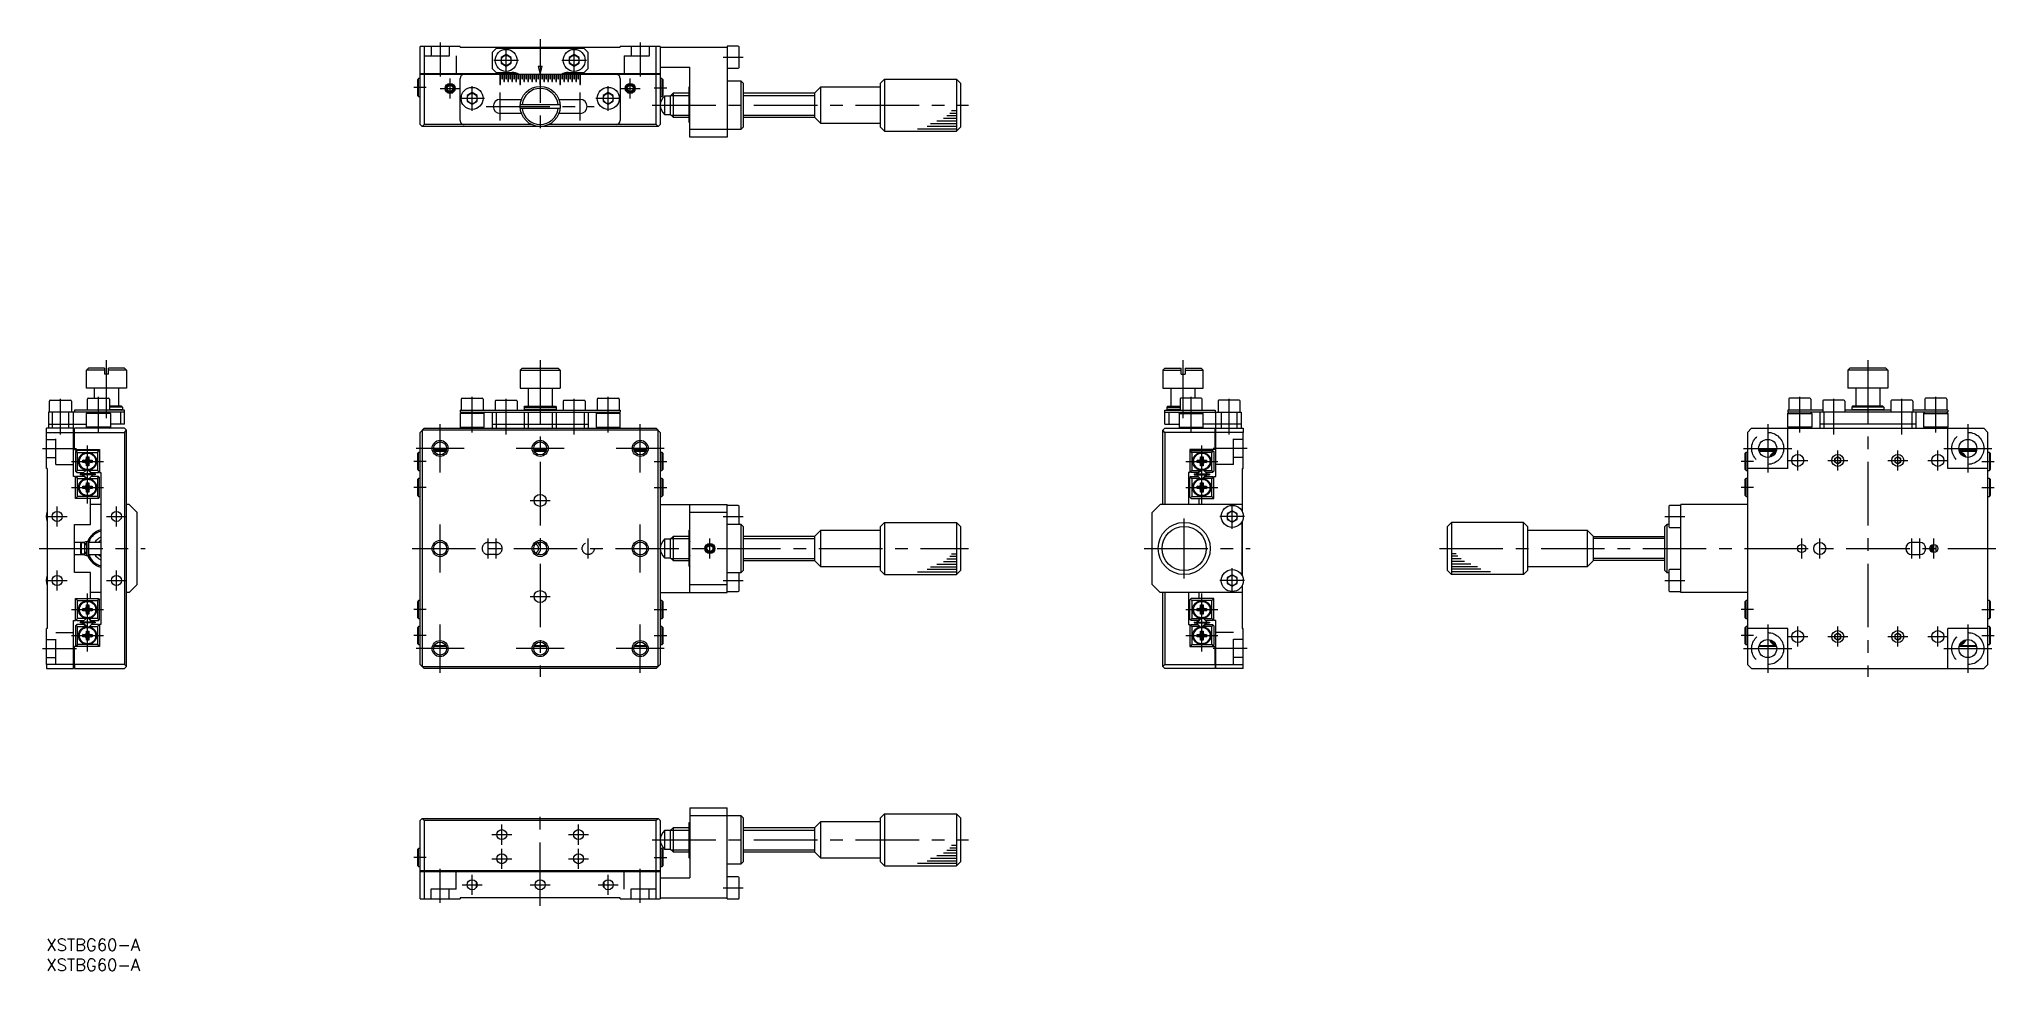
# Model space of a CAD drawing. Extents: x -2 to 487, y -8 to 225.
import ezdxf

# ---------------------------------------------------------------- set-up
doc = ezdxf.new("R2010")
doc.units = 0
doc.header["$LTSCALE"] = 0.5
doc.linetypes.add('CENTER', pattern=[50.8, 31.75, -6.35, 6.35, -6.35])
doc.linetypes.add('DASHED', pattern=[19.05, 12.7, -6.35])
for name, color, linetype in [('MSM_CENTER', 1, 'CENTER'), ('MSM_CONTINUOUS', 7, 'CONTINUOUS'), ('MSM_DASHED', 4, 'DASHED'), ('MSM_NARROW', 5, 'CONTINUOUS'), ('MSM_PART_NUMBER', 7, 'CONTINUOUS')]:
    doc.layers.add(name, color=color, linetype=linetype)
doc.styles.get("Standard").update_dxf_attribs({"font": 'txt.shx', "height": 3, "bigfont": 'bigfont.shx'})

# ---------------------------------------------------------------- blocks, each defined once
blk = doc.blocks.new('*U5')
at = {"layer": 'MSM_PART_NUMBER'}
blk.add_text('XSTBG60-A', height=3, dxfattribs=at).set_placement((0, -3))
blk = doc.blocks.new('*U6')
at = {"layer": 'MSM_PART_NUMBER'}
blk.add_text('XSTBG60-A', height=3, dxfattribs=at).set_placement((0, -8))

msp = doc.modelspace()

# ---------------------------------------------------------------- linework, layer by layer
at = {"layer": 'MSM_CENTER'}
for p, q in [((98.36, 223.8), (98.36, 215.3)), ((114.86, 216.2), (114.86, 222.4)), ((123.36, 224.6), (123.36, 200.8)), ((131.86, 216.2), (131.86, 222.4)), ((148.36, 223.8), (148.36, 215.3)), ((169.06, 220.1), (174.06, 220.1)), ((117.96, 219.3), (111.76, 219.3)), ((134.96, 219.3), (128.76, 219.3)), ((94.86, 212.5), (91.76, 212.5)), ((98.36, 212.3), (103.36, 212.3)), ((100.86, 209.8), (100.86, 214.8)), ((106.36, 206.7), (106.36, 212.9)), ((113.36, 204.3), (113.36, 211.3)), ((133.36, 204.3), (133.36, 211.3)), ((140.36, 206.7), (140.36, 212.9)), ((143.36, 212.3), (148.36, 212.3)), ((145.86, 209.8), (145.86, 214.8)), ((151.86, 212.47), (154.96, 212.47)), ((109.46, 209.8), (103.26, 209.8)), ((109.86, 207.8), (136.86, 207.8)), ((143.46, 209.8), (137.26, 209.8)), ((151.36, 208.1), (230.36, 208.1)), ((15, 129.94), (15, 144.44)), ((123.36, 144.44), (123.36, 65.44)), ((283.94, 129.94), (283.94, 144.44)), ((454.99, 144.44), (454.99, 65.44)), ((3.5, 125.91), (3.5, 134.79)), ((13, 126.41), (13, 135.29)), ((106.36, 126.41), (106.36, 135.29)), ((114.86, 125.91), (114.86, 134.79)), ((131.86, 125.91), (131.86, 134.79)), ((140.36, 126.41), (140.36, 135.29)), ((285.94, 126.41), (285.94, 135.29)), ((295.44, 125.91), (295.44, 134.79)), ((437.99, 126.41), (437.99, 135.29)), ((446.49, 125.91), (446.49, 134.79)), ((463.49, 125.91), (463.49, 134.79)), ((471.99, 126.41), (471.99, 135.29)), ((98.36, 116.44), (98.36, 128.44)), ((148.36, 116.44), (148.36, 128.44)), ((429.99, 128.44), (429.99, 116.44)), ((479.99, 128.44), (479.99, 116.44)), ((-1, 122.44), (7.5, 122.44)), ((10.3, 108.69), (10.3, 123.19)), ((104.36, 122.44), (92.36, 122.44)), ((129.36, 122.44), (117.36, 122.44)), ((154.36, 122.44), (142.36, 122.44)), ((288.64, 108.69), (288.64, 123.19)), ((299.94, 122.44), (291.44, 122.44)), ((423.99, 122.44), (435.99, 122.44)), ((473.99, 122.44), (485.99, 122.44)), ((6.3, 119.19), (14.3, 119.19)), ((94.86, 119.19), (91.76, 119.19)), ((151.86, 119.19), (154.96, 119.19)), ((284.64, 119.19), (292.64, 119.19)), ((426.49, 119.19), (423.39, 119.19)), ((434.99, 119.44), (439.99, 119.44)), ((437.49, 116.94), (437.49, 121.94)), ((444.99, 119.44), (449.99, 119.44)), ((447.49, 116.94), (447.49, 121.94)), ((459.99, 119.44), (464.99, 119.44)), ((462.49, 116.94), (462.49, 121.94)), ((469.99, 119.44), (474.99, 119.44)), ((472.49, 116.94), (472.49, 121.94)), ((483.49, 119.19), (486.59, 119.19)), ((6.3, 112.69), (14.3, 112.69)), ((94.86, 112.69), (91.76, 112.69)), ((151.86, 112.69), (154.96, 112.69)), ((284.64, 112.69), (292.64, 112.69)), ((426.49, 112.69), (423.39, 112.69)), ((483.49, 112.69), (486.59, 112.69)), ((2.7, 102.94), (2.7, 107.94)), ((17.5, 102.94), (17.5, 107.94)), ((120.86, 109.44), (125.86, 109.44)), ((296.24, 102.34), (296.24, 108.54)), ((0.2, 105.44), (5.2, 105.44)), ((15, 105.44), (20, 105.44)), ((98.36, 91.44), (98.36, 103.44)), ((148.36, 91.44), (148.36, 103.44)), ((169.06, 105.44), (174.06, 105.44)), ((284.24, 89.94), (284.24, 104.94)), ((299.34, 105.44), (293.14, 105.44)), ((404.29, 105.44), (409.29, 105.44)), ((110.36, 94.94), (110.36, 99.94)), ((112.36, 94.94), (112.36, 99.94)), ((135.36, 94.94), (135.36, 99.94)), ((165.76, 94.94), (165.76, 99.94)), ((438.49, 94.94), (438.49, 99.94)), ((442.99, 94.94), (442.99, 99.94)), ((465.99, 94.94), (465.99, 99.94)), ((467.99, 94.94), (467.99, 99.94)), ((471.49, 94.94), (471.49, 99.94)), ((-1.8, 97.44), (24.7, 97.44)), ((91.36, 97.44), (230.36, 97.44)), ((274.24, 97.44), (300.74, 97.44)), ((347.99, 97.44), (486.99, 97.44)), ((0.2, 89.44), (5.2, 89.44)), ((2.7, 86.94), (2.7, 91.94)), ((15, 89.44), (20, 89.44)), ((17.5, 86.94), (17.5, 91.94)), ((169.06, 89.44), (174.06, 89.44)), ((299.34, 89.44), (293.14, 89.44)), ((296.24, 86.34), (296.24, 92.54)), ((404.29, 89.44), (409.29, 89.44)), ((10.3, 71.69), (10.3, 86.19)), ((120.86, 85.44), (125.86, 85.44)), ((288.64, 71.69), (288.64, 86.19)), ((6.3, 82.19), (14.3, 82.19)), ((94.86, 82.19), (91.76, 82.19)), ((98.36, 66.44), (98.36, 78.44)), ((148.36, 66.44), (148.36, 78.44)), ((151.86, 82.19), (154.96, 82.19)), ((284.64, 82.19), (292.64, 82.19)), ((426.49, 82.19), (423.39, 82.19)), ((429.99, 78.44), (429.99, 66.44)), ((479.99, 78.44), (479.99, 66.44)), ((483.49, 82.19), (486.59, 82.19)), ((6.3, 75.69), (14.3, 75.69)), ((94.86, 75.69), (91.76, 75.69)), ((151.86, 75.69), (154.96, 75.69)), ((284.64, 75.69), (292.64, 75.69)), ((426.49, 75.69), (423.39, 75.69)), ((434.99, 75.44), (439.99, 75.44)), ((437.49, 72.94), (437.49, 77.94)), ((444.99, 75.44), (449.99, 75.44)), ((447.49, 72.94), (447.49, 77.94)), ((459.99, 75.44), (464.99, 75.44)), ((462.49, 72.94), (462.49, 77.94)), ((469.99, 75.44), (474.99, 75.44)), ((472.49, 72.94), (472.49, 77.94)), ((483.49, 75.69), (486.59, 75.69)), ((-1, 72.44), (7.5, 72.44)), ((104.36, 72.44), (92.36, 72.44)), ((129.36, 72.44), (117.36, 72.44)), ((154.36, 72.44), (142.36, 72.44)), ((299.94, 72.44), (291.44, 72.44)), ((423.99, 72.44), (435.99, 72.44)), ((473.99, 72.44), (485.99, 72.44)), ((123.36, 8.2), (123.36, 32)), ((111.26, 26), (116.26, 26)), ((113.76, 23.5), (113.76, 28.5)), ((130.46, 26), (135.46, 26)), ((132.96, 23.5), (132.96, 28.5)), ((151.36, 24.7), (230.36, 24.7)), ((94.86, 20.3), (91.76, 20.3)), ((111.26, 20), (116.26, 20)), ((113.76, 17.5), (113.76, 22.5)), ((130.46, 20), (135.46, 20)), ((132.96, 17.5), (132.96, 22.5)), ((151.86, 20.3), (154.96, 20.3)), ((98.36, 9), (98.36, 17.5)), ((106.36, 11), (106.36, 16)), ((140.36, 11), (140.36, 16)), ((148.36, 9), (148.36, 17.5)), ((103.86, 13.5), (108.86, 13.5)), ((120.86, 13.5), (125.86, 13.5)), ((137.86, 13.5), (142.86, 13.5)), ((169.06, 12.7), (174.06, 12.7))]:
    msp.add_line(p, q, dxfattribs=at)
at = {"layer": 'MSM_CONTINUOUS'}
for p, q in [((93.36, 203.3), (93.36, 222.8)), ((103.36, 222.8), (93.36, 222.8)), ((94.36, 222.8), (94.36, 216)), ((103.36, 222.6), (103.36, 222.8)), ((103.36, 222.6), (143.36, 222.6)), ((112.36, 222.3), (111.36, 221.3)), ((111.36, 221.3), (111.36, 217.3)), ((134.36, 222.3), (112.36, 222.3)), ((114.86, 220.74), (113.61, 220.02)), ((113.61, 220.02), (113.61, 218.58)), ((116.11, 220.02), (114.86, 220.74)), ((116.11, 218.58), (116.11, 220.02)), ((131.86, 220.74), (130.61, 220.02)), ((130.61, 220.02), (130.61, 218.58)), ((133.11, 220.02), (131.86, 220.74)), ((133.11, 218.58), (133.11, 220.02)), ((135.36, 221.3), (134.36, 222.3)), ((135.36, 217.3), (135.36, 221.3)), ((143.36, 222.6), (143.36, 222.8)), ((153.36, 222.8), (143.36, 222.8)), ((152.36, 216), (152.36, 222.8)), ((153.36, 222.8), (153.36, 203.3)), ((153.36, 222.6), (170.06, 222.6)), ((172.86, 222.85), (170.06, 222.85)), ((170.06, 222.85), (170.06, 200.1)), ((173.06, 217.55), (173.06, 222.65)), ((93.36, 216), (117.66, 216)), ((153.36, 215.8), (93.36, 215.8)), ((94.36, 215.8), (94.36, 203.3)), ((111.36, 217.3), (112.36, 216.3)), ((112.36, 216.3), (116.36, 216.3)), ((113.26, 215.8), (113.26, 213.3)), ((113.46, 213.3), (113.46, 215.8)), ((113.61, 218.58), (114.86, 217.85)), ((113.76, 215.8), (113.76, 214.7)), ((113.96, 214.7), (113.96, 215.8)), ((114.26, 215.8), (114.26, 214)), ((114.46, 214), (114.46, 215.8)), ((114.76, 215.8), (114.76, 214.7)), ((114.86, 217.85), (116.11, 218.58)), ((114.96, 214.7), (114.96, 215.8)), ((115.26, 215.8), (115.26, 214)), ((115.46, 214), (115.46, 215.8)), ((115.76, 215.8), (115.76, 214.7)), ((115.96, 214.7), (115.96, 215.8)), ((116.26, 215.8), (116.26, 214)), ((116.46, 214), (116.46, 215.8)), ((116.76, 215.8), (116.76, 214.7)), ((116.96, 214.7), (116.96, 215.8)), ((117.26, 215.8), (117.26, 214)), ((117.46, 214), (117.46, 215.8)), ((117.76, 215.8), (117.76, 214.7)), ((117.96, 214.7), (117.96, 215.8)), ((118.26, 215.8), (118.26, 213.3)), ((118.46, 213.3), (118.46, 215.8)), ((118.76, 215.8), (118.76, 214.7)), ((118.96, 214.7), (118.96, 215.8)), ((119.26, 215.8), (119.26, 214)), ((119.46, 214), (119.46, 215.8)), ((119.76, 215.8), (119.76, 214.7)), ((119.96, 214.7), (119.96, 215.8)), ((120.26, 215.8), (120.26, 214)), ((120.46, 214), (120.46, 215.8)), ((120.76, 215.8), (120.76, 214.7)), ((120.96, 214.7), (120.96, 215.8)), ((121.26, 215.8), (121.26, 214)), ((121.46, 214), (121.46, 215.8)), ((121.76, 215.8), (121.76, 214.7)), ((121.96, 214.7), (121.96, 215.8)), ((122.26, 215.8), (122.26, 214)), ((122.46, 214), (122.46, 215.8)), ((122.76, 215.8), (122.76, 214.7)), ((123.89, 217.8), (122.82, 217.8)), ((122.82, 217.8), (123.36, 215.8)), ((122.96, 214.7), (122.96, 215.8)), ((123.26, 215.8), (123.26, 213.3)), ((123.36, 215.8), (123.89, 217.8)), ((123.46, 213.3), (123.46, 215.8)), ((123.76, 215.8), (123.76, 214.7)), ((123.96, 214.7), (123.96, 215.8)), ((124.26, 215.8), (124.26, 214)), ((124.46, 214), (124.46, 215.8)), ((124.76, 215.8), (124.76, 214.7)), ((124.96, 214.7), (124.96, 215.8)), ((125.26, 215.8), (125.26, 214)), ((125.46, 214), (125.46, 215.8)), ((125.76, 215.8), (125.76, 214.7)), ((125.96, 214.7), (125.96, 215.8)), ((126.26, 215.8), (126.26, 214)), ((126.46, 214), (126.46, 215.8)), ((126.76, 215.8), (126.76, 214.7)), ((126.96, 214.7), (126.96, 215.8)), ((127.26, 215.8), (127.26, 214)), ((127.46, 214), (127.46, 215.8)), ((127.76, 215.8), (127.76, 214.7)), ((127.96, 214.7), (127.96, 215.8)), ((128.26, 215.8), (128.26, 213.3)), ((128.46, 213.3), (128.46, 215.8)), ((128.76, 215.8), (128.76, 214.7)), ((128.96, 214.7), (128.96, 215.8)), ((129.05, 216), (153.36, 216)), ((129.26, 215.8), (129.26, 214)), ((129.46, 214), (129.46, 215.8)), ((129.76, 215.8), (129.76, 214.7)), ((129.96, 214.7), (129.96, 215.8)), ((130.26, 215.8), (130.26, 214)), ((130.36, 216.3), (134.36, 216.3)), ((130.46, 214), (130.46, 215.8)), ((130.61, 218.58), (131.86, 217.85)), ((130.76, 215.8), (130.76, 214.7)), ((130.96, 214.7), (130.96, 215.8)), ((131.26, 215.8), (131.26, 214)), ((131.46, 214), (131.46, 215.8)), ((131.76, 215.8), (131.76, 214.7)), ((131.86, 217.85), (133.11, 218.58)), ((131.96, 214.7), (131.96, 215.8)), ((132.26, 215.8), (132.26, 214)), ((132.46, 214), (132.46, 215.8)), ((132.76, 215.8), (132.76, 214.7)), ((132.96, 214.7), (132.96, 215.8)), ((133.26, 215.8), (133.26, 213.3)), ((133.46, 213.3), (133.46, 215.8)), ((134.36, 216.3), (135.36, 217.3)), ((152.36, 203.3), (152.36, 215.8)), ((153.36, 217.6), (160.76, 217.6)), ((160.76, 200.1), (160.76, 217.6)), ((170.06, 217.35), (172.86, 217.35)), ((92.96, 214.75), (92.76, 214.55)), ((92.76, 210.45), (92.76, 214.55)), ((92.76, 210.45), (92.96, 210.25)), ((93.36, 214.75), (92.96, 214.75)), ((92.96, 210.25), (92.96, 214.75)), ((92.96, 210.25), (93.36, 210.25)), ((100.11, 212.73), (100.86, 213.16)), ((100.11, 211.86), (100.11, 212.73)), ((100.86, 211.43), (100.11, 211.86)), ((100.86, 213.16), (101.61, 212.73)), ((101.61, 211.86), (100.86, 211.43)), ((101.61, 212.73), (101.61, 211.86)), ((103.36, 204.3), (103.36, 214.8)), ((106.36, 211.24), (105.11, 210.52)), ((105.11, 210.52), (105.11, 209.08)), ((107.61, 210.52), (106.36, 211.24)), ((107.61, 209.08), (107.61, 210.52)), ((113.26, 213.3), (113.46, 213.3)), ((113.76, 214.7), (113.96, 214.7)), ((114.26, 214), (114.46, 214)), ((114.76, 214.7), (114.96, 214.7)), ((115.26, 214), (115.46, 214)), ((115.76, 214.7), (115.96, 214.7)), ((116.26, 214), (116.46, 214)), ((116.76, 214.7), (116.96, 214.7)), ((117.26, 214), (117.46, 214)), ((117.76, 214.7), (117.96, 214.7)), ((118.26, 213.3), (118.46, 213.3)), ((118.76, 214.7), (118.96, 214.7)), ((119.26, 214), (119.46, 214)), ((119.76, 214.7), (119.96, 214.7)), ((120.26, 214), (120.46, 214)), ((120.76, 214.7), (120.96, 214.7)), ((121.26, 214), (121.46, 214)), ((121.76, 214.7), (121.96, 214.7)), ((122.26, 214), (122.46, 214)), ((122.76, 214.7), (122.96, 214.7)), ((123.26, 213.3), (123.46, 213.3)), ((123.76, 214.7), (123.96, 214.7)), ((124.26, 214), (124.46, 214)), ((124.76, 214.7), (124.96, 214.7)), ((125.26, 214), (125.46, 214)), ((125.76, 214.7), (125.96, 214.7)), ((126.26, 214), (126.46, 214)), ((126.76, 214.7), (126.96, 214.7)), ((127.26, 214), (127.46, 214)), ((127.76, 214.7), (127.96, 214.7)), ((128.26, 213.3), (128.46, 213.3)), ((128.76, 214.7), (128.96, 214.7)), ((129.26, 214), (129.46, 214)), ((129.76, 214.7), (129.96, 214.7)), ((130.26, 214), (130.46, 214)), ((130.76, 214.7), (130.96, 214.7)), ((131.26, 214), (131.46, 214)), ((131.76, 214.7), (131.96, 214.7)), ((132.26, 214), (132.46, 214)), ((132.76, 214.7), (132.96, 214.7)), ((133.26, 213.3), (133.46, 213.3)), ((140.36, 211.24), (139.11, 210.52)), ((139.11, 210.52), (139.11, 209.08)), ((141.61, 210.52), (140.36, 211.24)), ((141.61, 209.08), (141.61, 210.52)), ((143.36, 214.8), (143.36, 204.3)), ((145.11, 212.73), (145.86, 213.16)), ((145.11, 211.86), (145.11, 212.73)), ((145.86, 211.43), (145.11, 211.86)), ((145.86, 213.16), (146.61, 212.73)), ((146.61, 211.86), (145.86, 211.43)), ((146.61, 212.73), (146.61, 211.86)), ((153.76, 214.75), (153.36, 214.75)), ((153.36, 210.25), (153.76, 210.25)), ((153.96, 214.55), (153.76, 214.75)), ((153.76, 214.75), (153.76, 214.68)), ((153.76, 214.68), (153.76, 210.25)), ((153.76, 210.25), (153.96, 210.45)), ((153.96, 214.55), (153.96, 214.49)), ((153.96, 214.49), (153.96, 210.45)), ((154.43, 210.4), (154.43, 205.8)), ((155.86, 210.4), (154.43, 210.4)), ((156.56, 211.1), (155.86, 210.4)), ((155.86, 210.4), (155.86, 205.8)), ((156.56, 211.1), (156.56, 205.1)), ((160.56, 211.1), (156.56, 211.1)), ((160.56, 212.55), (160.76, 212.75)), ((160.56, 203.8), (160.56, 212.55)), ((173.56, 214.1), (170.06, 214.1)), ((173.56, 202.1), (173.56, 214.1)), ((174.06, 213.6), (173.56, 214.1)), ((174.06, 213.6), (174.06, 202.6)), ((191.86, 211.1), (174.06, 211.1)), ((193.36, 212.6), (191.86, 211.1)), ((191.86, 211.1), (191.86, 205.1)), ((208.36, 212.6), (193.36, 212.6)), ((193.36, 212.6), (193.36, 203.6)), ((208.36, 213.6), (209.36, 214.6)), ((208.36, 202.6), (208.36, 213.6)), ((209.36, 214.6), (227.36, 214.6)), ((209.36, 214.6), (209.36, 201.6)), ((227.36, 214.6), (228.36, 213.6)), ((227.36, 214.6), (227.36, 201.6)), ((228.36, 213.6), (228.36, 202.6)), ((105.11, 209.08), (106.36, 208.35)), ((106.36, 208.35), (107.61, 209.08)), ((113.36, 209.55), (118.67, 209.55)), ((118.67, 206.05), (113.36, 206.05)), ((118.38, 208.3), (128.33, 208.3)), ((128.33, 207.3), (118.38, 207.3)), ((128.04, 209.55), (133.36, 209.55)), ((133.36, 206.05), (128.04, 206.05)), ((139.11, 209.08), (140.36, 208.35)), ((140.36, 208.35), (141.61, 209.08)), ((154.43, 205.8), (155.86, 205.8)), ((155.86, 205.8), (156.56, 205.1)), ((93.86, 202.8), (93.36, 203.3)), ((94.36, 203.3), (93.86, 202.8)), ((152.86, 202.8), (93.86, 202.8)), ((121.18, 203.3), (94.36, 203.3)), ((152.36, 203.3), (125.54, 203.3)), ((152.86, 202.8), (152.36, 203.3)), ((153.36, 203.3), (152.86, 202.8)), ((156.56, 205.1), (160.56, 205.1)), ((160.76, 203.8), (160.56, 203.8)), ((160.76, 202.1), (173.56, 202.1)), ((173.56, 202.1), (174.06, 202.6)), ((174.06, 205.1), (191.86, 205.1)), ((191.86, 205.1), (193.36, 203.6)), ((193.36, 203.6), (208.36, 203.6)), ((208.36, 202.6), (209.36, 201.6)), ((209.36, 201.6), (227.36, 201.6)), ((227.36, 201.6), (228.36, 202.6)), ((170.06, 200.1), (160.76, 200.1)), ((10.5, 142.44), (10, 141.94)), ((10, 137.44), (10, 141.94)), ((14.5, 141.94), (10, 141.94)), ((14.5, 142.44), (10.5, 142.44)), ((14.5, 142.44), (14.5, 140.94)), ((19.5, 142.44), (15.5, 142.44)), ((15.5, 140.94), (15.5, 142.44)), ((20, 141.94), (15.5, 141.94)), ((20, 141.94), (19.5, 142.44)), ((20, 141.94), (20, 137.44)), ((118.88, 142.44), (118.38, 141.94)), ((118.38, 141.94), (128.33, 141.94)), ((118.38, 141.94), (118.38, 140.94)), ((118.88, 142.44), (127.83, 142.44)), ((127.83, 142.44), (128.33, 141.94)), ((128.33, 141.94), (128.33, 140.94)), ((279.44, 142.44), (278.94, 141.94)), ((278.94, 141.94), (278.94, 137.44)), ((278.94, 141.94), (283.44, 141.94)), ((279.44, 142.44), (283.44, 142.44)), ((283.44, 140.94), (283.44, 142.44)), ((284.44, 142.44), (288.44, 142.44)), ((284.44, 142.44), (284.44, 140.94)), ((284.44, 141.94), (288.94, 141.94)), ((288.44, 142.44), (288.94, 141.94)), ((288.94, 137.44), (288.94, 141.94)), ((450.02, 141.94), (450.52, 142.44)), ((459.97, 141.94), (450.02, 141.94)), ((450.02, 141.94), (450.02, 140.94)), ((459.47, 142.44), (450.52, 142.44)), ((459.47, 142.44), (459.97, 141.94)), ((459.97, 141.94), (459.97, 140.94)), ((20, 137.44), (10, 137.44)), ((12, 134.94), (12, 137.44)), ((15.5, 140.94), (14.5, 140.94)), ((18, 137.44), (18, 132.94)), ((118.36, 140.94), (118.36, 137.44)), ((118.36, 140.94), (118.38, 140.94)), ((118.36, 137.44), (128.36, 137.44)), ((120.36, 137.44), (120.36, 132.94)), ((126.36, 137.44), (126.36, 132.94)), ((128.33, 140.94), (128.36, 140.94)), ((128.36, 140.94), (128.36, 137.44)), ((278.94, 137.44), (288.94, 137.44)), ((280.94, 137.44), (280.94, 132.94)), ((283.44, 140.94), (284.44, 140.94)), ((286.94, 134.94), (286.94, 137.44)), ((449.99, 140.94), (449.99, 137.44)), ((450.02, 140.94), (449.99, 140.94)), ((459.99, 137.44), (449.99, 137.44)), ((451.99, 137.44), (451.99, 132.94)), ((457.99, 137.44), (457.99, 132.94)), ((459.99, 140.94), (459.97, 140.94)), ((459.99, 140.94), (459.99, 137.44)), ((0.75, 131.44), (0.75, 134.24)), ((0.95, 134.44), (6.05, 134.44)), ((6.25, 134.24), (6.25, 131.44)), ((10.25, 131.94), (10.25, 134.74)), ((10.45, 134.94), (15.55, 134.94)), ((15.75, 134.74), (15.75, 131.94)), ((18.8, 132.94), (15.75, 132.94)), ((19, 132.74), (15.75, 132.74)), ((15.75, 132.14), (19, 132.14)), ((19, 132.74), (18.8, 132.94)), ((18.8, 131.94), (19, 132.14)), ((19, 132.74), (19, 132.14)), ((103.61, 134.74), (103.61, 131.94)), ((103.81, 134.94), (108.91, 134.94)), ((109.11, 134.74), (109.11, 131.94)), ((112.11, 134.24), (112.11, 131.94)), ((112.31, 134.44), (117.41, 134.44)), ((117.61, 134.24), (117.61, 131.94)), ((119.36, 132.74), (119.56, 132.94)), ((119.36, 132.74), (119.36, 132.14)), ((119.36, 132.74), (127.36, 132.74)), ((119.56, 131.94), (119.36, 132.14)), ((127.36, 132.14), (119.36, 132.14)), ((119.56, 132.94), (127.16, 132.94)), ((127.16, 132.94), (127.36, 132.74)), ((127.16, 131.94), (127.36, 132.14)), ((127.36, 132.74), (127.36, 132.14)), ((129.11, 134.24), (129.11, 131.94)), ((129.31, 134.44), (134.41, 134.44)), ((134.61, 134.24), (134.61, 131.94)), ((137.61, 134.74), (137.61, 131.94)), ((137.81, 134.94), (142.91, 134.94)), ((143.11, 134.74), (143.11, 131.94)), ((279.94, 132.74), (280.14, 132.94)), ((279.94, 132.74), (279.94, 132.14)), ((279.94, 132.74), (283.19, 132.74)), ((280.14, 131.94), (279.94, 132.14)), ((283.19, 132.14), (279.94, 132.14)), ((280.14, 132.94), (283.19, 132.94)), ((283.19, 134.74), (283.19, 131.94)), ((288.49, 134.94), (283.39, 134.94)), ((288.69, 131.94), (288.69, 134.74)), ((292.69, 134.24), (292.69, 131.44)), ((297.99, 134.44), (292.89, 134.44)), ((298.19, 131.44), (298.19, 134.24)), ((435.24, 134.74), (435.24, 131.94)), ((440.54, 134.94), (435.44, 134.94)), ((440.74, 134.74), (440.74, 131.94)), ((443.74, 134.24), (443.74, 131.44)), ((449.04, 134.44), (443.94, 134.44)), ((449.24, 134.24), (449.24, 131.44)), ((451.19, 132.94), (450.99, 132.74)), ((450.99, 132.74), (450.99, 132.14)), ((458.99, 132.74), (450.99, 132.74)), ((451.19, 131.94), (450.99, 132.14)), ((450.99, 132.14), (458.99, 132.14)), ((458.79, 132.94), (451.19, 132.94)), ((458.99, 132.74), (458.79, 132.94)), ((458.79, 131.94), (458.99, 132.14)), ((458.99, 132.74), (458.99, 132.14)), ((460.74, 134.24), (460.74, 131.44)), ((466.04, 134.44), (460.94, 134.44)), ((466.24, 134.24), (466.24, 131.44)), ((469.24, 134.74), (469.24, 131.94)), ((474.54, 134.94), (469.44, 134.94)), ((474.74, 134.74), (474.74, 131.94)), ((0, 117.44), (0, 127.44)), ((6.8, 127.44), (0, 127.44)), ((19.5, 131.44), (0.5, 131.44)), ((0.5, 131.44), (0.5, 127.44)), ((0.5, 128.44), (10, 128.44)), ((1.5, 127.44), (1.5, 131.44)), ((5.5, 131.44), (5.5, 127.44)), ((6.8, 115.44), (6.8, 131.44)), ((19.5, 131.94), (7, 131.94)), ((7, 131.94), (7, 131.44)), ((7, 122.14), (7, 127.44)), ((19.5, 127.44), (7, 127.44)), ((10, 131.14), (10.3, 131.44)), ((10, 127.74), (10, 131.14)), ((16, 131.14), (10, 131.14)), ((16, 127.74), (10, 127.74)), ((10, 127.74), (10.3, 127.44)), ((16, 131.14), (15.7, 131.44)), ((15.7, 127.44), (16, 127.74)), ((16, 131.14), (16, 127.74)), ((19.5, 128.44), (16, 128.44)), ((18.5, 131.44), (18.5, 128.44)), ((19.5, 128.44), (19.5, 131.94)), ((19.5, 127.44), (20, 126.94)), ((93.36, 126.44), (94.36, 127.44)), ((94.36, 127.44), (152.36, 127.44)), ((103.36, 131.94), (103.36, 131.44)), ((103.36, 131.94), (143.36, 131.94)), ((103.36, 131.44), (143.36, 131.44)), ((103.66, 131.44), (103.36, 131.14)), ((103.36, 131.14), (103.36, 127.74)), ((103.36, 131.14), (103.36, 131.14)), ((109.36, 131.14), (103.36, 131.14)), ((103.36, 127.74), (109.36, 127.74)), ((103.36, 127.74), (103.66, 127.44)), ((109.36, 131.14), (109.06, 131.44)), ((109.06, 127.44), (109.36, 127.74)), ((109.36, 127.74), (109.36, 131.14)), ((111.36, 131.44), (111.36, 127.44)), ((111.36, 128.44), (135.36, 128.44)), ((112.36, 131.44), (112.36, 127.44)), ((119.36, 131.44), (119.36, 127.44)), ((120.36, 131.44), (120.36, 127.44)), ((126.36, 131.44), (126.36, 127.44)), ((127.36, 131.44), (127.36, 127.44)), ((134.36, 131.44), (134.36, 127.44)), ((135.36, 131.44), (135.36, 127.44)), ((137.66, 131.44), (137.36, 131.14)), ((137.36, 131.14), (137.36, 127.74)), ((137.36, 131.14), (137.36, 131.14)), ((143.36, 131.14), (137.36, 131.14)), ((137.36, 127.74), (143.36, 127.74)), ((137.36, 127.74), (137.66, 127.44)), ((143.36, 131.14), (143.06, 131.44)), ((143.36, 127.74), (143.06, 127.44)), ((143.36, 131.94), (143.36, 131.44)), ((143.36, 127.74), (143.36, 131.14)), ((152.36, 127.44), (153.36, 126.44)), ((279.44, 127.44), (278.94, 126.94)), ((279.44, 131.94), (291.94, 131.94)), ((279.44, 128.44), (279.44, 131.94)), ((279.44, 131.44), (298.44, 131.44)), ((279.44, 128.44), (282.94, 128.44)), ((279.44, 127.44), (291.94, 127.44)), ((280.44, 131.44), (280.44, 128.44)), ((282.94, 131.14), (283.24, 131.44)), ((282.94, 131.14), (282.94, 127.74)), ((282.94, 131.14), (288.94, 131.14)), ((282.94, 127.74), (288.94, 127.74)), ((283.24, 127.44), (282.94, 127.74)), ((288.94, 131.14), (288.64, 131.44)), ((288.94, 127.74), (288.64, 127.44)), ((288.94, 127.74), (288.94, 131.14)), ((298.44, 128.44), (288.94, 128.44)), ((291.94, 131.94), (291.94, 131.44)), ((291.94, 122.14), (291.94, 127.44)), ((292.14, 115.44), (292.14, 131.44)), ((292.14, 127.44), (298.94, 127.44)), ((293.44, 131.44), (293.44, 127.44)), ((297.44, 127.44), (297.44, 131.44)), ((298.44, 131.44), (298.44, 127.44)), ((298.94, 127.44), (298.94, 126.44)), ((425.99, 127.44), (424.99, 126.44)), ((425.99, 127.44), (483.99, 127.44)), ((434.99, 131.94), (434.99, 131.44)), ((443.74, 131.94), (434.99, 131.94)), ((474.99, 131.44), (434.99, 131.44)), ((434.99, 131.14), (435.29, 131.44)), ((434.99, 127.74), (434.99, 131.14)), ((434.99, 131.14), (440.99, 131.14)), ((440.99, 127.74), (434.99, 127.74)), ((434.99, 127.74), (435.29, 127.44)), ((434.99, 117.44), (434.99, 127.44)), ((440.69, 131.44), (440.99, 131.14)), ((440.69, 127.44), (440.99, 127.74)), ((440.99, 131.14), (440.99, 127.74)), ((440.99, 131.14), (440.99, 131.14)), ((442.99, 131.44), (442.99, 127.44)), ((466.99, 128.44), (442.99, 128.44)), ((443.99, 131.44), (443.99, 127.44)), ((460.74, 131.94), (449.24, 131.94)), ((465.99, 131.44), (465.99, 127.44)), ((474.99, 131.94), (466.24, 131.94)), ((466.99, 131.44), (466.99, 127.44)), ((468.99, 131.14), (469.29, 131.44)), ((468.99, 127.74), (468.99, 131.14)), ((468.99, 131.14), (474.99, 131.14)), ((474.99, 127.74), (468.99, 127.74)), ((468.99, 127.74), (469.29, 127.44)), ((474.69, 131.44), (474.99, 131.14)), ((474.99, 127.74), (474.69, 127.44)), ((474.99, 131.94), (474.99, 131.44)), ((474.99, 131.14), (474.99, 127.74)), ((474.99, 131.14), (474.99, 131.14)), ((474.99, 117.44), (474.99, 127.44)), ((484.99, 126.44), (483.99, 127.44)), ((0, 126.44), (6.8, 126.44)), ((7, 126.44), (19.5, 126.44)), ((19.5, 126.44), (20, 126.94)), ((19.5, 126.44), (19.5, 68.44)), ((20, 67.94), (20, 126.94)), ((93.36, 68.44), (93.36, 126.44)), ((93.86, 126.94), (93.86, 67.94)), ((152.86, 126.94), (93.86, 126.94)), ((152.86, 67.94), (152.86, 126.94)), ((153.36, 126.44), (153.36, 68.44)), ((278.94, 108.44), (278.94, 126.94)), ((279.44, 126.44), (278.94, 126.94)), ((291.94, 126.44), (279.44, 126.44)), ((279.44, 126.44), (279.44, 108.44)), ((298.94, 126.44), (292.14, 126.44)), ((298.94, 117.44), (298.94, 126.44)), ((424.99, 126.44), (424.99, 68.44)), ((484.99, 68.44), (484.99, 126.44)), ((0.2, 117.44), (0, 117.44)), ((0.2, 117.44), (0.2, 77.44)), ((7, 122.14), (13.3, 122.14)), ((7.6, 121.94), (7.3, 121.64)), ((7.3, 121.64), (7.3, 116.74)), ((7.8, 121.44), (7.45, 121.79)), ((13, 121.94), (7.6, 121.94)), ((7.8, 121.44), (12.8, 121.44)), ((7.8, 116.94), (7.8, 121.44)), ((9.15, 118.89), (9.15, 119.49)), ((9.15, 119.49), (9.51, 119.49)), ((9.5, 119.28), (9.15, 119.49)), ((9.5, 119.1), (9.15, 118.89)), ((9.51, 118.89), (9.15, 118.89)), ((9.5, 119.28), (9.72, 119.28)), ((9.5, 119.1), (9.5, 119.28)), ((9.72, 119.1), (9.5, 119.1)), ((9.8, 121.94), (9.6, 122.14)), ((10, 119.98), (10, 120.34)), ((10, 120.34), (10.6, 120.34)), ((10.21, 119.99), (10, 120.34)), ((10, 118.04), (10, 118.4)), ((10.21, 118.4), (10, 118.04)), ((10.6, 118.04), (10, 118.04)), ((10.21, 119.77), (10.21, 119.99)), ((10.39, 119.99), (10.21, 119.99)), ((10.21, 118.4), (10.21, 118.61)), ((10.39, 118.4), (10.21, 118.4)), ((10.39, 119.99), (10.6, 120.34)), ((10.39, 119.99), (10.39, 119.77)), ((10.39, 118.61), (10.39, 118.4)), ((10.39, 118.4), (10.6, 118.04)), ((10.6, 120.34), (10.6, 119.98)), ((10.6, 118.4), (10.6, 118.04)), ((10.88, 119.28), (11.1, 119.28)), ((11.1, 119.1), (10.88, 119.1)), ((11.09, 119.49), (11.45, 119.49)), ((11.45, 118.89), (11.09, 118.89)), ((11.1, 119.28), (11.45, 119.49)), ((11.1, 119.28), (11.1, 119.1)), ((11.1, 119.1), (11.45, 118.89)), ((11.4, 122.14), (11.2, 121.94)), ((11.45, 119.49), (11.45, 118.89)), ((12.8, 121.44), (13.15, 121.79)), ((12.8, 121.44), (12.8, 116.94)), ((13, 121.94), (13.3, 121.64)), ((13.3, 122.14), (13.3, 116.44)), ((92.96, 121.44), (92.76, 121.24)), ((92.76, 117.14), (92.76, 121.24)), ((93.36, 121.44), (92.96, 121.44)), ((92.96, 116.94), (92.96, 121.44)), ((96.76, 122.14), (99.95, 122.14)), ((96.81, 121.94), (99.9, 121.94)), ((99.77, 121.64), (96.95, 121.64)), ((121.76, 122.14), (124.95, 122.14)), ((121.81, 121.94), (124.9, 121.94)), ((124.77, 121.64), (121.95, 121.64)), ((146.76, 122.14), (149.95, 122.14)), ((146.81, 121.94), (149.9, 121.94)), ((149.77, 121.64), (146.95, 121.64)), ((153.76, 121.44), (153.36, 121.44)), ((153.96, 121.24), (153.76, 121.44)), ((153.76, 121.44), (153.76, 116.94)), ((153.96, 121.24), (153.96, 117.14)), ((291.94, 122.14), (285.64, 122.14)), ((285.64, 122.14), (285.64, 116.44)), ((285.94, 121.94), (285.64, 121.64)), ((286.14, 121.44), (285.79, 121.79)), ((285.94, 121.94), (291.34, 121.94)), ((291.14, 121.44), (286.14, 121.44)), ((286.14, 121.44), (286.14, 116.94)), ((287.49, 118.89), (287.49, 119.49)), ((287.49, 119.49), (287.85, 119.49)), ((287.84, 119.28), (287.49, 119.49)), ((287.84, 119.1), (287.49, 118.89)), ((287.85, 118.89), (287.49, 118.89)), ((287.54, 122.14), (287.74, 121.94)), ((287.84, 119.28), (288.06, 119.28)), ((287.84, 119.1), (287.84, 119.28)), ((288.06, 119.1), (287.84, 119.1)), ((288.34, 120.34), (288.94, 120.34)), ((288.34, 119.98), (288.34, 120.34)), ((288.55, 119.99), (288.34, 120.34)), ((288.34, 118.04), (288.34, 118.4)), ((288.55, 118.4), (288.34, 118.04)), ((288.94, 118.04), (288.34, 118.04)), ((288.73, 119.99), (288.55, 119.99)), ((288.55, 119.77), (288.55, 119.99)), ((288.55, 118.4), (288.55, 118.61)), ((288.73, 118.4), (288.55, 118.4)), ((288.73, 119.99), (288.94, 120.34)), ((288.73, 119.99), (288.73, 119.77)), ((288.73, 118.61), (288.73, 118.4)), ((288.73, 118.4), (288.94, 118.04)), ((288.94, 120.34), (288.94, 119.98)), ((288.94, 118.4), (288.94, 118.04)), ((289.14, 121.94), (289.34, 122.14)), ((289.22, 119.28), (289.44, 119.28)), ((289.44, 119.1), (289.22, 119.1)), ((289.43, 119.49), (289.79, 119.49)), ((289.79, 118.89), (289.43, 118.89)), ((289.44, 119.28), (289.79, 119.49)), ((289.44, 119.28), (289.44, 119.1)), ((289.44, 119.1), (289.79, 118.89)), ((289.79, 119.49), (289.79, 118.89)), ((291.14, 121.44), (291.49, 121.79)), ((291.14, 116.94), (291.14, 121.44)), ((291.34, 121.94), (291.64, 121.64)), ((291.64, 121.64), (291.64, 116.74)), ((298.74, 117.44), (298.94, 117.44)), ((298.74, 117.44), (298.74, 106.59)), ((424.59, 121.44), (424.39, 121.24)), ((424.39, 117.14), (424.39, 121.24)), ((424.99, 121.44), (424.59, 121.44)), ((424.59, 116.94), (424.59, 121.44)), ((434.99, 117.44), (424.99, 117.44)), ((432.22, 122.14), (427.76, 122.14)), ((427.8, 121.94), (432.19, 121.94)), ((432.1, 121.64), (427.89, 121.64)), ((428.42, 121.94), (428.37, 122.14)), ((431.62, 122.14), (431.57, 121.94)), ((431.59, 122.14), (431.79, 121.94)), ((447.49, 120.31), (446.74, 119.87)), ((446.74, 119.87), (446.74, 119.01)), ((446.74, 119.01), (447.49, 118.58)), ((448.24, 119.87), (447.49, 120.31)), ((447.49, 118.58), (448.24, 119.01)), ((448.24, 119.01), (448.24, 119.87)), ((462.49, 120.31), (461.74, 119.87)), ((461.74, 119.87), (461.74, 119.01)), ((461.74, 119.01), (462.49, 118.58)), ((463.24, 119.87), (462.49, 120.31)), ((462.49, 118.58), (463.24, 119.01)), ((463.24, 119.01), (463.24, 119.87)), ((484.99, 117.44), (474.99, 117.44)), ((482.22, 122.14), (477.76, 122.14)), ((477.8, 121.94), (482.19, 121.94)), ((482.1, 121.64), (477.89, 121.64)), ((478.19, 121.94), (478.39, 122.14)), ((478.42, 121.94), (478.37, 122.14)), ((481.62, 122.14), (481.57, 121.94)), ((485.39, 121.44), (484.99, 121.44)), ((485.59, 121.24), (485.39, 121.44)), ((485.39, 121.44), (485.39, 116.94)), ((485.59, 121.24), (485.59, 117.14)), ((7.3, 115.44), (6.8, 115.44)), ((7.6, 116.44), (7.3, 116.74)), ((7.6, 115.44), (7.3, 115.14)), ((7.3, 109.94), (7.3, 115.44)), ((7.8, 116.94), (7.45, 116.59)), ((7.45, 115.29), (7.8, 114.94)), ((7.6, 116.44), (9.38, 116.44)), ((9.38, 115.44), (7.6, 115.44)), ((9.89, 116.94), (7.8, 116.94)), ((7.8, 110.44), (7.8, 114.94)), ((7.8, 114.94), (9.89, 114.94)), ((12.18, 116.04), (8.43, 116.04)), ((8.43, 116.04), (8.43, 115.84)), ((12.18, 115.84), (8.43, 115.84)), ((9.92, 116.97), (8.99, 116.05)), ((8.99, 116.04), (8.99, 116.05)), ((9, 116.04), (8.99, 116.05)), ((8.99, 115.83), (8.99, 115.84)), ((8.99, 115.83), (9, 115.84)), ((9.92, 114.91), (8.99, 115.83)), ((9.98, 114.92), (9.05, 115.84)), ((9.15, 112.39), (9.15, 112.99)), ((9.15, 112.99), (9.51, 112.99)), ((9.5, 112.78), (9.15, 112.99)), ((9.5, 112.6), (9.15, 112.39)), ((9.2, 115.84), (10.11, 114.93)), ((9.5, 112.78), (9.72, 112.78)), ((9.5, 112.6), (9.5, 112.78)), ((9.72, 112.6), (9.5, 112.6)), ((10, 113.84), (10.6, 113.84)), ((10, 113.48), (10, 113.84)), ((10.21, 113.49), (10, 113.84)), ((10.39, 113.49), (10.21, 113.49)), ((10.21, 113.27), (10.21, 113.49)), ((10.39, 113.49), (10.6, 113.84)), ((10.39, 113.49), (10.39, 113.27)), ((10.49, 116.95), (11.4, 116.04)), ((10.6, 113.84), (10.6, 113.48)), ((10.62, 116.96), (11.54, 116.04)), ((11.22, 116.44), (10.68, 116.97)), ((11.62, 115.84), (10.68, 114.91)), ((10.71, 114.94), (12.8, 114.94)), ((12.8, 116.94), (10.71, 116.94)), ((10.71, 116.94), (11.22, 116.44)), ((10.88, 112.78), (11.1, 112.78)), ((11.1, 112.6), (10.88, 112.6)), ((11.09, 112.99), (11.45, 112.99)), ((11.1, 112.78), (11.45, 112.99)), ((11.1, 112.78), (11.1, 112.6)), ((11.1, 112.6), (11.45, 112.39)), ((11.22, 116.44), (11.61, 116.05)), ((11.22, 116.44), (13, 116.44)), ((13, 115.44), (11.22, 115.44)), ((11.45, 112.99), (11.45, 112.39)), ((11.61, 116.05), (11.6, 116.04)), ((11.6, 115.84), (11.61, 115.83)), ((11.61, 116.05), (11.61, 116.04)), ((11.61, 115.84), (11.61, 115.83)), ((12.18, 116.04), (12.18, 115.84)), ((13.15, 116.59), (12.8, 116.94)), ((12.8, 114.94), (13.15, 115.29)), ((12.8, 114.94), (12.8, 110.44)), ((13, 116.44), (13.3, 116.74)), ((13, 115.44), (13.3, 115.14)), ((13.3, 116.44), (13.6, 116.44)), ((13.3, 110.24), (13.3, 115.14)), ((13.6, 116.44), (13.6, 78.44)), ((92.76, 117.14), (92.96, 116.94)), ((92.96, 114.94), (92.76, 114.74)), ((92.76, 110.64), (92.76, 114.74)), ((92.96, 116.94), (93.36, 116.94)), ((93.36, 114.94), (92.96, 114.94)), ((92.96, 110.44), (92.96, 114.94)), ((153.36, 116.94), (153.76, 116.94)), ((153.76, 114.94), (153.36, 114.94)), ((153.76, 116.94), (153.96, 117.14)), ((153.96, 114.74), (153.76, 114.94)), ((153.76, 114.94), (153.76, 110.44)), ((153.96, 114.74), (153.96, 110.64)), ((285.64, 116.44), (285.34, 116.44)), ((285.34, 116.44), (285.34, 108.44)), ((285.94, 116.44), (285.64, 116.74)), ((285.94, 115.44), (285.64, 115.14)), ((285.64, 110.24), (285.64, 115.14)), ((285.79, 116.59), (286.14, 116.94)), ((286.14, 114.94), (285.79, 115.29)), ((287.73, 116.44), (285.94, 116.44)), ((285.94, 115.44), (287.73, 115.44)), ((286.14, 116.94), (288.23, 116.94)), ((286.14, 114.94), (286.14, 110.44)), ((288.23, 114.94), (286.14, 114.94)), ((286.77, 116.04), (286.77, 115.84)), ((286.77, 116.04), (290.52, 116.04)), ((286.77, 115.84), (290.52, 115.84)), ((287.32, 115.84), (288.26, 114.91)), ((287.73, 116.44), (287.33, 116.05)), ((287.33, 116.05), (287.33, 116.04)), ((287.33, 116.05), (287.34, 116.04)), ((287.33, 115.84), (287.33, 115.83)), ((287.34, 115.84), (287.33, 115.83)), ((288.32, 116.96), (287.4, 116.04)), ((287.49, 112.39), (287.49, 112.99)), ((287.49, 112.99), (287.85, 112.99)), ((287.84, 112.78), (287.49, 112.99)), ((287.84, 112.6), (287.49, 112.39)), ((288.45, 116.95), (287.54, 116.04)), ((287.73, 116.44), (288.26, 116.97)), ((288.23, 116.94), (287.73, 116.44)), ((287.84, 112.78), (288.06, 112.78)), ((287.84, 112.6), (287.84, 112.78)), ((288.06, 112.6), (287.84, 112.6)), ((288.34, 113.84), (288.94, 113.84)), ((288.34, 113.48), (288.34, 113.84)), ((288.55, 113.49), (288.34, 113.84)), ((288.73, 113.49), (288.55, 113.49)), ((288.55, 113.27), (288.55, 113.49)), ((288.73, 113.49), (288.94, 113.84)), ((288.73, 113.49), (288.73, 113.27)), ((289.74, 115.84), (288.83, 114.93)), ((288.94, 113.84), (288.94, 113.48)), ((288.96, 114.92), (289.89, 115.84)), ((289.02, 116.97), (289.95, 116.05)), ((289.02, 114.91), (289.95, 115.83)), ((289.06, 116.94), (291.14, 116.94)), ((291.14, 114.94), (289.06, 114.94)), ((289.22, 112.78), (289.44, 112.78)), ((289.44, 112.6), (289.22, 112.6)), ((289.43, 112.99), (289.79, 112.99)), ((289.44, 112.78), (289.79, 112.99)), ((289.44, 112.78), (289.44, 112.6)), ((289.44, 112.6), (289.79, 112.39)), ((291.34, 116.44), (289.56, 116.44)), ((289.56, 115.44), (291.34, 115.44)), ((289.79, 112.99), (289.79, 112.39)), ((289.94, 116.04), (289.95, 116.05)), ((289.95, 115.83), (289.94, 115.84)), ((289.95, 116.04), (289.95, 116.05)), ((289.95, 115.83), (289.95, 115.84)), ((290.52, 116.04), (290.52, 115.84)), ((291.14, 116.94), (291.49, 116.59)), ((291.49, 115.29), (291.14, 114.94)), ((291.14, 110.44), (291.14, 114.94)), ((291.34, 116.44), (291.64, 116.74)), ((291.34, 115.44), (291.64, 115.14)), ((291.64, 109.94), (291.64, 115.44)), ((291.64, 115.44), (292.14, 115.44)), ((424.39, 117.14), (424.59, 116.94)), ((424.59, 114.94), (424.39, 114.74)), ((424.39, 110.64), (424.39, 114.74)), ((424.59, 116.94), (424.99, 116.94)), ((424.99, 114.94), (424.59, 114.94)), ((424.59, 110.44), (424.59, 114.94)), ((484.99, 116.94), (485.39, 116.94)), ((485.39, 114.94), (484.99, 114.94)), ((485.39, 116.94), (485.59, 117.14)), ((485.59, 114.74), (485.39, 114.94)), ((485.39, 114.94), (485.39, 110.44)), ((485.59, 114.74), (485.59, 110.64)), ((7.6, 109.94), (7.3, 110.24)), ((13, 109.94), (7.3, 109.94)), ((7.8, 110.44), (7.45, 110.09)), ((12.8, 110.44), (7.8, 110.44)), ((9.51, 112.39), (9.15, 112.39)), ((10, 111.54), (10, 111.9)), ((10.21, 111.9), (10, 111.54)), ((10.6, 111.54), (10, 111.54)), ((10.21, 111.9), (10.21, 112.11)), ((10.39, 111.9), (10.21, 111.9)), ((10.39, 112.11), (10.39, 111.9)), ((10.39, 111.9), (10.6, 111.54)), ((10.6, 111.9), (10.6, 111.54)), ((11, 103.44), (11, 109.94)), ((13.6, 108.44), (11, 108.44)), ((11.45, 112.39), (11.09, 112.39)), ((12.8, 110.44), (13.15, 110.09)), ((13, 109.94), (13.3, 110.24)), ((20.7, 108.44), (20, 108.44)), ((22.7, 106.44), (20.7, 108.44)), ((92.76, 110.64), (92.96, 110.44)), ((92.96, 110.44), (93.36, 110.44)), ((153.36, 110.44), (153.76, 110.44)), ((153.36, 108.44), (170.06, 108.44)), ((153.76, 110.44), (153.96, 110.64)), ((160.76, 86.44), (160.76, 108.44)), ((170.06, 86.44), (170.06, 108.44)), ((172.86, 108.19), (170.06, 108.19)), ((173.06, 103.44), (173.06, 107.99)), ((278.24, 108.44), (276.24, 106.44)), ((298.74, 108.44), (278.24, 108.44)), ((285.94, 109.94), (285.64, 110.24)), ((286.14, 110.44), (285.79, 110.09)), ((285.94, 109.94), (291.64, 109.94)), ((286.14, 110.44), (291.14, 110.44)), ((287.85, 112.39), (287.49, 112.39)), ((287.94, 108.44), (287.94, 109.94)), ((288.34, 111.54), (288.34, 111.9)), ((288.55, 111.9), (288.34, 111.54)), ((288.94, 111.54), (288.34, 111.54)), ((288.55, 111.9), (288.55, 112.11)), ((288.73, 111.9), (288.55, 111.9)), ((288.73, 112.11), (288.73, 111.9)), ((288.73, 111.9), (288.94, 111.54)), ((288.94, 111.9), (288.94, 111.54)), ((289.79, 112.39), (289.43, 112.39)), ((291.14, 110.44), (291.49, 110.09)), ((291.34, 109.94), (291.64, 110.24)), ((405.29, 107.99), (405.29, 102.89)), ((408.29, 108.19), (405.49, 108.19)), ((408.29, 86.44), (408.29, 108.44)), ((424.99, 108.44), (408.29, 108.44)), ((424.39, 110.64), (424.59, 110.44)), ((424.59, 110.44), (424.99, 110.44)), ((484.99, 110.44), (485.39, 110.44)), ((485.39, 110.44), (485.59, 110.64)), ((7, 91.44), (7, 103.44)), ((7, 103.44), (11, 103.44)), ((22.7, 88.44), (22.7, 106.44)), ((170.06, 106.44), (160.76, 106.44)), ((173.56, 103.44), (170.06, 103.44)), ((173.56, 91.44), (173.56, 103.44)), ((174.06, 102.94), (173.56, 103.44)), ((174.06, 102.94), (174.06, 91.94)), ((208.36, 102.94), (209.36, 103.94)), ((208.36, 91.94), (208.36, 102.94)), ((209.36, 103.94), (227.36, 103.94)), ((209.36, 103.94), (209.36, 90.94)), ((227.36, 103.94), (228.36, 102.94)), ((227.36, 103.94), (227.36, 90.94)), ((228.36, 102.94), (228.36, 91.94)), ((276.24, 88.44), (276.24, 106.44)), ((296.24, 106.88), (294.99, 106.16)), ((294.99, 106.16), (294.99, 104.72)), ((294.99, 104.72), (296.24, 104)), ((297.49, 106.16), (296.24, 106.88)), ((296.24, 104), (297.49, 104.72)), ((297.49, 104.72), (297.49, 106.16)), ((298.74, 90.59), (298.74, 104.3)), ((298.74, 104.3), (298.74, 90.59)), ((350.99, 103.94), (349.99, 102.94)), ((349.99, 91.94), (349.99, 102.94)), ((350.99, 103.94), (350.99, 90.94)), ((368.99, 103.94), (350.99, 103.94)), ((368.99, 90.94), (368.99, 103.94)), ((369.99, 102.94), (368.99, 103.94)), ((369.99, 102.94), (369.99, 91.94)), ((404.29, 102.94), (404.79, 103.44)), ((404.29, 91.94), (404.29, 102.94)), ((405.29, 103.44), (404.79, 103.44)), ((404.79, 103.44), (404.79, 91.44)), ((405.49, 102.69), (408.29, 102.69)), ((9.4, 98.94), (7, 98.94)), ((8.8, 98.89), (8.6, 98.68)), ((8.6, 96.2), (8.6, 98.68)), ((9.4, 98.89), (8.8, 98.89)), ((8.8, 96), (8.8, 98.89)), ((9.6, 98.94), (9.4, 98.94)), ((9.4, 98.89), (9.4, 98.94)), ((9.6, 95.94), (9.6, 98.94)), ((10.05, 98.34), (9.6, 98.34)), ((10, 98.65), (10, 98.34)), ((10.05, 98.94), (10.05, 95.94)), ((10.55, 95.94), (10.55, 98.94)), ((10.6, 98.34), (10.55, 98.34)), ((13.6, 98.94), (10.6, 98.94)), ((10.6, 95.94), (10.6, 98.94)), ((154.43, 99.74), (154.43, 95.14)), ((155.86, 99.74), (154.43, 99.74)), ((156.56, 100.44), (155.86, 99.74)), ((155.86, 99.74), (155.86, 95.14)), ((156.56, 100.44), (156.56, 94.44)), ((160.56, 100.44), (156.56, 100.44)), ((160.56, 101.89), (160.76, 102.09)), ((160.56, 92.99), (160.56, 101.89)), ((160.76, 99.17), (160.56, 98.59)), ((165.01, 97.87), (165.76, 98.31)), ((165.01, 97.01), (165.01, 97.87)), ((165.76, 98.31), (166.51, 97.87)), ((166.51, 97.87), (166.51, 97.01)), ((191.86, 100.44), (174.06, 100.44)), ((193.36, 101.94), (191.86, 100.44)), ((191.86, 100.44), (191.86, 94.44)), ((208.36, 101.94), (193.36, 101.94)), ((193.36, 101.94), (193.36, 92.94)), ((384.99, 101.94), (369.99, 101.94)), ((384.99, 92.94), (384.99, 101.94)), ((386.49, 100.44), (384.99, 101.94)), ((386.49, 100.44), (404.29, 100.44)), ((386.49, 94.44), (386.49, 100.44)), ((467.99, 98.94), (465.99, 98.94)), ((470.89, 96.61), (470.89, 98.27)), ((472.09, 96.61), (472.09, 98.27)), ((7, 95.94), (9.4, 95.94)), ((8.6, 96.2), (8.8, 96)), ((9.4, 96), (8.8, 96)), ((9.4, 95.94), (9.4, 96)), ((9.4, 95.94), (9.6, 95.94)), ((9.6, 96.54), (10.05, 96.54)), ((10, 96.54), (10, 96.23)), ((10.55, 96.54), (10.6, 96.54)), ((10.6, 96.23), (10.55, 96.22)), ((10.6, 95.94), (13.6, 95.94)), ((154.43, 95.14), (155.86, 95.14)), ((155.86, 95.14), (156.56, 94.44)), ((156.56, 94.44), (160.56, 94.44)), ((160.56, 92.99), (160.76, 92.79)), ((165.76, 96.58), (165.01, 97.01)), ((166.51, 97.01), (165.76, 96.58)), ((174.06, 94.44), (191.86, 94.44)), ((191.86, 94.44), (193.36, 92.94)), ((193.36, 92.94), (208.36, 92.94)), ((369.99, 92.94), (384.99, 92.94)), ((384.99, 92.94), (386.49, 94.44)), ((404.29, 94.44), (386.49, 94.44)), ((465.99, 95.94), (467.99, 95.94)), ((11, 91.44), (7, 91.44)), ((11, 84.94), (11, 91.44)), ((20.7, 86.44), (22.7, 88.44)), ((160.76, 88.44), (170.06, 88.44)), ((170.06, 91.44), (173.56, 91.44)), ((173.06, 86.89), (173.06, 91.44)), ((173.56, 91.44), (174.06, 91.94)), ((208.36, 91.94), (209.36, 90.94)), ((209.36, 90.94), (227.36, 90.94)), ((227.36, 90.94), (228.36, 91.94)), ((276.24, 88.44), (278.24, 86.44)), ((296.24, 90.88), (294.99, 90.16)), ((294.99, 90.16), (294.99, 88.72)), ((294.99, 88.72), (296.24, 88)), ((297.49, 90.16), (296.24, 90.88)), ((296.24, 88), (297.49, 88.72)), ((297.49, 88.72), (297.49, 90.16)), ((298.74, 88.3), (298.74, 77.44)), ((350.99, 90.94), (349.99, 91.94)), ((368.99, 90.94), (350.99, 90.94)), ((369.99, 91.94), (368.99, 90.94)), ((404.79, 91.44), (404.29, 91.94)), ((404.79, 91.44), (405.29, 91.44)), ((405.29, 91.99), (405.29, 86.89)), ((408.29, 92.19), (405.49, 92.19)), ((7.3, 79.44), (7.3, 84.94)), ((7.3, 84.94), (13, 84.94)), ((7.6, 84.94), (7.3, 84.64)), ((7.8, 84.44), (7.45, 84.79)), ((7.8, 84.44), (12.8, 84.44)), ((7.8, 79.94), (7.8, 84.44)), ((10, 83.34), (10.6, 83.34)), ((10, 82.98), (10, 83.34)), ((10.21, 82.99), (10, 83.34)), ((10.39, 82.99), (10.6, 83.34)), ((10.6, 83.34), (10.6, 82.98)), ((13.6, 86.44), (11, 86.44)), ((12.8, 84.44), (13.15, 84.79)), ((12.8, 84.44), (12.8, 79.94)), ((13, 84.94), (13.3, 84.64)), ((13.3, 79.74), (13.3, 84.64)), ((20.7, 86.44), (20, 86.44)), ((92.96, 84.44), (92.76, 84.24)), ((92.76, 80.14), (92.76, 84.24)), ((93.36, 84.44), (92.96, 84.44)), ((92.96, 79.94), (92.96, 84.44)), ((153.36, 86.44), (170.06, 86.44)), ((153.76, 84.44), (153.36, 84.44)), ((153.96, 84.24), (153.76, 84.44)), ((153.76, 84.44), (153.76, 79.94)), ((153.96, 84.24), (153.96, 80.14)), ((170.06, 86.69), (172.86, 86.69)), ((298.74, 86.44), (278.24, 86.44)), ((278.94, 67.94), (278.94, 86.44)), ((279.44, 86.44), (279.44, 68.44)), ((285.34, 86.44), (285.34, 78.44)), ((285.94, 84.94), (285.64, 84.64)), ((285.64, 79.74), (285.64, 84.64)), ((286.14, 84.44), (285.79, 84.79)), ((291.64, 84.94), (285.94, 84.94)), ((291.14, 84.44), (286.14, 84.44)), ((286.14, 84.44), (286.14, 79.94)), ((287.94, 84.94), (287.94, 86.44)), ((288.34, 83.34), (288.94, 83.34)), ((288.34, 82.98), (288.34, 83.34)), ((288.55, 82.99), (288.34, 83.34)), ((288.73, 82.99), (288.94, 83.34)), ((288.94, 83.34), (288.94, 82.98)), ((291.14, 84.44), (291.49, 84.79)), ((291.14, 79.94), (291.14, 84.44)), ((291.34, 84.94), (291.64, 84.64)), ((291.64, 79.44), (291.64, 84.94)), ((405.49, 86.69), (408.29, 86.69)), ((424.99, 86.44), (408.29, 86.44)), ((424.59, 84.44), (424.39, 84.24)), ((424.39, 80.14), (424.39, 84.24)), ((424.99, 84.44), (424.59, 84.44)), ((424.59, 79.94), (424.59, 84.44)), ((485.39, 84.44), (484.99, 84.44)), ((485.59, 84.24), (485.39, 84.44)), ((485.39, 84.44), (485.39, 80.11)), ((485.59, 84.24), (485.59, 80.29)), ((6.8, 68.44), (6.8, 79.44)), ((6.8, 79.44), (7.3, 79.44)), ((7.6, 79.44), (7.3, 79.74)), ((7.6, 78.44), (7.3, 78.14)), ((7.8, 79.94), (7.45, 79.59)), ((7.45, 78.29), (7.8, 77.94)), ((7.6, 79.44), (9.38, 79.44)), ((9.38, 78.44), (7.6, 78.44)), ((9.89, 79.94), (7.8, 79.94)), ((12.18, 79.04), (8.43, 79.04)), ((8.43, 79.04), (8.43, 78.84)), ((12.18, 78.84), (8.43, 78.84)), ((8.99, 79.05), (9.92, 79.97)), ((8.99, 79.04), (8.99, 79.05)), ((9, 79.04), (8.99, 79.05)), ((8.99, 78.83), (8.99, 78.84)), ((8.99, 78.83), (9, 78.84)), ((9.92, 77.91), (8.99, 78.83)), ((9.98, 77.92), (9.06, 78.84)), ((9.15, 81.89), (9.15, 82.49)), ((9.15, 82.49), (9.51, 82.49)), ((9.5, 82.28), (9.15, 82.49)), ((9.5, 82.1), (9.15, 81.89)), ((9.51, 81.89), (9.15, 81.89)), ((9.2, 78.84), (10.11, 77.93)), ((9.5, 82.28), (9.72, 82.28)), ((9.5, 82.1), (9.5, 82.28)), ((9.72, 82.1), (9.5, 82.1)), ((10, 81.04), (10, 81.4)), ((10.21, 81.4), (10, 81.04)), ((10.6, 81.04), (10, 81.04)), ((10.39, 82.99), (10.21, 82.99)), ((10.21, 82.77), (10.21, 82.99)), ((10.21, 81.4), (10.21, 81.61)), ((10.39, 81.4), (10.21, 81.4)), ((10.39, 82.99), (10.39, 82.77)), ((10.39, 81.61), (10.39, 81.4)), ((10.39, 81.4), (10.6, 81.04)), ((10.49, 79.95), (11.4, 79.04)), ((10.6, 81.4), (10.6, 81.04)), ((10.62, 79.96), (11.55, 79.04)), ((10.68, 79.97), (11.61, 79.05)), ((11.61, 78.83), (10.68, 77.91)), ((12.8, 79.94), (10.71, 79.94)), ((10.88, 82.28), (11.1, 82.28)), ((11.1, 82.1), (10.88, 82.1)), ((11.09, 82.49), (11.45, 82.49)), ((11.45, 81.89), (11.09, 81.89)), ((11.1, 82.28), (11.45, 82.49)), ((11.1, 82.28), (11.1, 82.1)), ((11.1, 82.1), (11.45, 81.89)), ((11.22, 79.44), (13, 79.44)), ((13, 78.44), (11.22, 78.44)), ((11.45, 82.49), (11.45, 81.89)), ((11.61, 79.05), (11.6, 79.04)), ((11.6, 78.84), (11.61, 78.83)), ((11.61, 79.05), (11.61, 79.04)), ((11.61, 78.84), (11.61, 78.83)), ((12.18, 79.04), (12.18, 78.84)), ((13.15, 79.59), (12.8, 79.94)), ((12.8, 77.94), (13.15, 78.29)), ((13, 79.44), (13.3, 79.74)), ((13, 78.44), (13.3, 78.14)), ((13.6, 78.44), (13.3, 78.44)), ((13.3, 78.44), (13.3, 72.94)), ((92.76, 80.14), (92.96, 79.94)), ((92.96, 79.94), (93.36, 79.94)), ((153.36, 79.94), (153.76, 79.94)), ((153.76, 79.94), (153.96, 80.14)), ((285.34, 78.44), (285.64, 78.44)), ((285.94, 79.44), (285.64, 79.74)), ((285.64, 78.44), (285.64, 72.94)), ((285.94, 78.44), (285.64, 78.14)), ((285.79, 79.59), (286.14, 79.94)), ((286.14, 77.94), (285.79, 78.29)), ((287.73, 79.44), (285.94, 79.44)), ((285.94, 78.44), (287.73, 78.44)), ((286.14, 79.94), (288.23, 79.94)), ((286.77, 79.04), (286.77, 78.84)), ((286.77, 79.04), (290.52, 79.04)), ((286.77, 78.84), (290.52, 78.84)), ((288.26, 79.97), (287.33, 79.05)), ((287.33, 79.05), (287.33, 79.04)), ((287.33, 79.05), (287.34, 79.04)), ((287.33, 78.84), (287.33, 78.83)), ((287.34, 78.84), (287.33, 78.83)), ((287.33, 78.83), (288.26, 77.91)), ((288.32, 79.96), (287.4, 79.04)), ((287.49, 81.89), (287.49, 82.49)), ((287.49, 82.49), (287.85, 82.49)), ((287.84, 82.28), (287.49, 82.49)), ((287.84, 82.1), (287.49, 81.89)), ((287.85, 81.89), (287.49, 81.89)), ((288.45, 79.95), (287.54, 79.04)), ((287.84, 82.28), (288.06, 82.28)), ((287.84, 82.1), (287.84, 82.28)), ((288.06, 82.1), (287.84, 82.1)), ((288.34, 81.04), (288.34, 81.4)), ((288.55, 81.4), (288.34, 81.04)), ((288.94, 81.04), (288.34, 81.04)), ((288.73, 82.99), (288.55, 82.99)), ((288.55, 82.77), (288.55, 82.99)), ((288.55, 81.4), (288.55, 81.61)), ((288.73, 81.4), (288.55, 81.4)), ((288.73, 82.99), (288.73, 82.77)), ((288.73, 81.61), (288.73, 81.4)), ((288.73, 81.4), (288.94, 81.04)), ((289.74, 78.84), (288.83, 77.93)), ((288.94, 81.4), (288.94, 81.04)), ((288.96, 77.92), (289.88, 78.84)), ((289.95, 79.05), (289.02, 79.97)), ((289.02, 77.91), (289.95, 78.83)), ((289.06, 79.94), (291.14, 79.94)), ((289.22, 82.28), (289.44, 82.28)), ((289.44, 82.1), (289.22, 82.1)), ((289.43, 82.49), (289.79, 82.49)), ((289.79, 81.89), (289.43, 81.89)), ((289.44, 82.28), (289.79, 82.49)), ((289.44, 82.28), (289.44, 82.1)), ((289.44, 82.1), (289.79, 81.89)), ((291.34, 79.44), (289.56, 79.44)), ((289.56, 78.44), (291.34, 78.44)), ((289.79, 82.49), (289.79, 81.89)), ((289.94, 79.04), (289.95, 79.05)), ((289.95, 78.83), (289.94, 78.84)), ((289.95, 79.04), (289.95, 79.05)), ((289.95, 78.83), (289.95, 78.84)), ((290.52, 79.04), (290.52, 78.84)), ((291.14, 79.94), (291.49, 79.59)), ((291.49, 78.29), (291.14, 77.94)), ((291.34, 79.44), (291.64, 79.74)), ((291.34, 78.44), (291.64, 78.14)), ((292.14, 79.44), (291.64, 79.44)), ((292.14, 68.44), (292.14, 79.44)), ((424.39, 80.14), (424.59, 79.94)), ((424.59, 79.94), (424.99, 79.94)), ((484.99, 79.94), (485.39, 79.94)), ((485.39, 79.94), (485.59, 80.14)), ((485.39, 80.11), (485.39, 79.94)), ((485.59, 80.29), (485.59, 80.14)), ((0.2, 77.44), (0, 77.44)), ((0, 68.44), (0, 77.44)), ((7.3, 78.14), (7.3, 73.24)), ((7.8, 73.44), (7.45, 73.09)), ((7.8, 77.94), (9.89, 77.94)), ((7.8, 73.44), (7.8, 77.94)), ((12.8, 73.44), (7.8, 73.44)), ((9.15, 75.39), (9.15, 75.99)), ((9.15, 75.99), (9.51, 75.99)), ((9.5, 75.78), (9.15, 75.99)), ((9.5, 75.6), (9.15, 75.39)), ((9.51, 75.39), (9.15, 75.39)), ((9.5, 75.78), (9.72, 75.78)), ((9.5, 75.6), (9.5, 75.78)), ((9.72, 75.6), (9.5, 75.6)), ((10, 76.84), (10.6, 76.84)), ((10, 76.48), (10, 76.84)), ((10.21, 76.49), (10, 76.84)), ((10, 74.54), (10, 74.9)), ((10.21, 74.9), (10, 74.54)), ((10.6, 74.54), (10, 74.54)), ((10.39, 76.49), (10.21, 76.49)), ((10.21, 76.27), (10.21, 76.49)), ((10.21, 74.9), (10.21, 75.11)), ((10.39, 74.9), (10.21, 74.9)), ((10.39, 76.49), (10.6, 76.84)), ((10.39, 76.49), (10.39, 76.27)), ((10.39, 75.11), (10.39, 74.9)), ((10.39, 74.9), (10.6, 74.54)), ((10.6, 76.84), (10.6, 76.48)), ((10.6, 74.9), (10.6, 74.54)), ((10.71, 77.94), (12.8, 77.94)), ((10.88, 75.78), (11.1, 75.78)), ((11.1, 75.6), (10.88, 75.6)), ((11.09, 75.99), (11.45, 75.99)), ((11.45, 75.39), (11.09, 75.39)), ((11.1, 75.78), (11.45, 75.99)), ((11.1, 75.78), (11.1, 75.6)), ((11.1, 75.6), (11.45, 75.39)), ((11.45, 75.99), (11.45, 75.39)), ((12.8, 77.94), (12.8, 73.44)), ((12.8, 73.44), (13.15, 73.09)), ((92.96, 77.94), (92.76, 77.74)), ((92.76, 73.64), (92.76, 77.74)), ((92.76, 73.64), (92.96, 73.44)), ((93.36, 77.94), (92.96, 77.94)), ((92.96, 73.44), (92.96, 77.94)), ((92.96, 73.44), (93.36, 73.44)), ((153.76, 77.94), (153.36, 77.94)), ((153.36, 73.44), (153.76, 73.44)), ((153.96, 77.74), (153.76, 77.94)), ((153.76, 77.94), (153.76, 73.44)), ((153.76, 73.44), (153.96, 73.64)), ((153.96, 77.74), (153.96, 73.64)), ((286.14, 73.44), (285.79, 73.09)), ((286.14, 77.94), (286.14, 73.44)), ((288.23, 77.94), (286.14, 77.94)), ((286.14, 73.44), (291.14, 73.44)), ((287.49, 75.39), (287.49, 75.99)), ((287.49, 75.99), (287.85, 75.99)), ((287.84, 75.78), (287.49, 75.99)), ((287.84, 75.6), (287.49, 75.39)), ((287.85, 75.39), (287.49, 75.39)), ((287.84, 75.78), (288.06, 75.78)), ((287.84, 75.6), (287.84, 75.78)), ((288.06, 75.6), (287.84, 75.6)), ((288.34, 76.84), (288.94, 76.84)), ((288.34, 76.48), (288.34, 76.84)), ((288.55, 76.49), (288.34, 76.84)), ((288.34, 74.54), (288.34, 74.9)), ((288.55, 74.9), (288.34, 74.54)), ((288.94, 74.54), (288.34, 74.54)), ((288.73, 76.49), (288.55, 76.49)), ((288.55, 76.27), (288.55, 76.49)), ((288.55, 74.9), (288.55, 75.11)), ((288.73, 74.9), (288.55, 74.9)), ((288.73, 76.49), (288.94, 76.84)), ((288.73, 76.49), (288.73, 76.27)), ((288.73, 75.11), (288.73, 74.9)), ((288.73, 74.9), (288.94, 74.54)), ((288.94, 76.84), (288.94, 76.48)), ((288.94, 74.9), (288.94, 74.54)), ((291.14, 77.94), (289.06, 77.94)), ((289.22, 75.78), (289.44, 75.78)), ((289.44, 75.6), (289.22, 75.6)), ((289.43, 75.99), (289.79, 75.99)), ((289.79, 75.39), (289.43, 75.39)), ((289.44, 75.78), (289.79, 75.99)), ((289.44, 75.78), (289.44, 75.6)), ((289.44, 75.6), (289.79, 75.39)), ((289.79, 75.99), (289.79, 75.39)), ((291.14, 73.44), (291.14, 77.94)), ((291.14, 73.44), (291.49, 73.09)), ((291.64, 78.14), (291.64, 73.24)), ((298.74, 77.44), (298.94, 77.44)), ((298.94, 67.44), (298.94, 77.44)), ((424.59, 77.94), (424.39, 77.74)), ((424.39, 73.64), (424.39, 77.74)), ((424.39, 73.64), (424.59, 73.44)), ((424.99, 77.94), (424.59, 77.94)), ((424.59, 73.44), (424.59, 77.94)), ((424.59, 73.44), (424.99, 73.44)), ((434.99, 77.44), (424.99, 77.44)), ((434.99, 67.44), (434.99, 77.44)), ((447.49, 76.31), (446.74, 75.87)), ((446.74, 75.87), (446.74, 75.01)), ((446.74, 75.01), (447.49, 74.58)), ((448.24, 75.87), (447.49, 76.31)), ((447.49, 74.58), (448.24, 75.01)), ((448.24, 75.01), (448.24, 75.87)), ((462.49, 76.31), (461.74, 75.87)), ((461.74, 75.87), (461.74, 75.01)), ((461.74, 75.01), (462.49, 74.58)), ((463.24, 75.87), (462.49, 76.31)), ((462.49, 74.58), (463.24, 75.01)), ((463.24, 75.01), (463.24, 75.87)), ((474.99, 67.44), (474.99, 77.44)), ((484.99, 77.44), (474.99, 77.44)), ((485.39, 77.94), (484.99, 77.94)), ((484.99, 73.44), (485.39, 73.44)), ((485.59, 77.74), (485.39, 77.94)), ((485.39, 77.94), (485.39, 73.61)), ((485.39, 73.44), (485.59, 73.64)), ((485.39, 73.61), (485.39, 73.44)), ((485.59, 77.74), (485.59, 73.8)), ((485.59, 73.8), (485.59, 73.64)), ((6.8, 68.44), (0, 68.44)), ((0, 68.44), (0, 67.44)), ((6.8, 67.44), (6.8, 68.44)), ((13.3, 72.94), (7, 72.94)), ((7, 68.44), (7, 72.94)), ((19.5, 68.44), (7, 68.44)), ((7, 68.44), (7, 67.44)), ((7.6, 72.94), (7.3, 73.24)), ((13, 72.94), (13.3, 73.24)), ((19.5, 68.44), (20, 67.94)), ((94.36, 67.44), (93.36, 68.44)), ((99.9, 72.94), (96.81, 72.94)), ((96.95, 73.24), (99.77, 73.24)), ((124.9, 72.94), (121.81, 72.94)), ((121.95, 73.24), (124.77, 73.24)), ((149.9, 72.94), (146.81, 72.94)), ((146.95, 73.24), (149.77, 73.24)), ((152.36, 67.44), (153.36, 68.44)), ((279.44, 68.44), (278.94, 67.94)), ((279.44, 68.44), (291.94, 68.44)), ((285.94, 72.94), (285.64, 73.24)), ((285.64, 72.94), (291.94, 72.94)), ((291.34, 72.94), (291.64, 73.24)), ((291.94, 68.44), (291.94, 72.94)), ((291.94, 68.44), (291.94, 67.44)), ((292.14, 68.44), (298.94, 68.44)), ((292.14, 67.44), (292.14, 68.44)), ((424.99, 68.44), (425.99, 67.44)), ((432.19, 72.94), (427.8, 72.94)), ((427.89, 73.24), (432.1, 73.24)), ((482.19, 72.94), (477.8, 72.94)), ((477.89, 73.24), (482.1, 73.24)), ((483.99, 67.44), (484.99, 68.44)), ((0, 67.44), (6.8, 67.44)), ((7, 67.44), (19.5, 67.44)), ((19.5, 67.44), (20, 67.94)), ((93.86, 67.94), (152.86, 67.94)), ((152.36, 67.44), (94.36, 67.44)), ((279.44, 67.44), (278.94, 67.94)), ((291.94, 67.44), (279.44, 67.44)), ((298.94, 67.44), (292.14, 67.44)), ((425.99, 67.44), (483.99, 67.44)), ((93.36, 29.5), (93.86, 30)), ((93.36, 10), (93.36, 29.5)), ((93.86, 30), (152.86, 30)), ((93.86, 30), (94.36, 29.5)), ((94.36, 29.5), (94.36, 17)), ((152.36, 29.5), (94.36, 29.5)), ((152.36, 29.5), (152.86, 30)), ((152.36, 16.8), (152.36, 29.5)), ((152.86, 30), (153.36, 29.5)), ((153.36, 29.5), (153.36, 10)), ((160.76, 32.7), (160.76, 15.2)), ((160.76, 32.7), (170.06, 32.7)), ((173.56, 30.7), (160.76, 30.7)), ((170.06, 10.2), (170.06, 32.7)), ((174.06, 30.2), (173.56, 30.7)), ((173.56, 18.7), (173.56, 30.7)), ((174.06, 30.2), (174.06, 19.2)), ((208.36, 30.2), (209.36, 31.2)), ((208.36, 19.2), (208.36, 30.2)), ((209.36, 31.2), (227.36, 31.2)), ((209.36, 31.2), (209.36, 18.2)), ((227.36, 31.2), (228.36, 30.2)), ((227.36, 31.2), (227.36, 18.2)), ((228.36, 30.2), (228.36, 19.2)), ((154.43, 27), (154.43, 22.4)), ((155.86, 27), (154.43, 27)), ((156.56, 27.7), (155.86, 27)), ((155.86, 27), (155.86, 22.4)), ((156.56, 27.7), (156.56, 21.7)), ((160.56, 27.7), (156.56, 27.7)), ((160.56, 20.25), (160.56, 29)), ((160.56, 29), (160.76, 29)), ((191.86, 27.7), (174.06, 27.7)), ((193.36, 29.2), (191.86, 27.7)), ((191.86, 27.7), (191.86, 21.7)), ((208.36, 29.2), (193.36, 29.2)), ((193.36, 29.2), (193.36, 20.2)), ((92.96, 22.55), (92.76, 22.35)), ((92.76, 18.25), (92.76, 22.35)), ((93.36, 22.55), (92.96, 22.55)), ((92.96, 18.05), (92.96, 22.55)), ((153.76, 22.55), (153.36, 22.55)), ((153.96, 22.35), (153.76, 22.55)), ((153.76, 22.55), (153.76, 18.05)), ((153.96, 22.35), (153.96, 18.25)), ((154.43, 22.4), (155.86, 22.4)), ((155.86, 22.4), (156.56, 21.7)), ((156.56, 21.7), (160.56, 21.7)), ((160.56, 20.25), (160.76, 20.05)), ((174.06, 21.7), (191.86, 21.7)), ((191.86, 21.7), (193.36, 20.2)), ((193.36, 20.2), (208.36, 20.2)), ((92.76, 18.25), (92.96, 18.05)), ((92.96, 18.05), (93.36, 18.05)), ((153.36, 17), (93.36, 17)), ((93.36, 16.8), (153.36, 16.8)), ((94.36, 16.8), (94.36, 10)), ((152.36, 10), (152.36, 16.8)), ((153.36, 18.05), (153.76, 18.05)), ((153.36, 15.2), (160.76, 15.2)), ((153.76, 18.05), (153.96, 18.25)), ((170.06, 18.7), (173.56, 18.7)), ((172.86, 15.45), (170.06, 15.45)), ((173.06, 15.25), (173.06, 15.25)), ((173.06, 10.15), (173.06, 15.25)), ((173.56, 18.7), (174.06, 19.2)), ((208.36, 19.2), (209.36, 18.2)), ((209.36, 18.2), (227.36, 18.2)), ((227.36, 18.2), (228.36, 19.2)), ((93.36, 10), (103.36, 10)), ((143.36, 10.2), (103.36, 10.2)), ((103.36, 10.2), (103.36, 10)), ((107.36, 14.25), (107.36, 12.75)), ((143.36, 10), (143.36, 10.2)), ((143.36, 10), (153.36, 10)), ((153.36, 10.2), (170.06, 10.2)), ((170.06, 9.95), (170.06, 10.2)), ((170.06, 9.95), (172.86, 9.95))]:
    msp.add_line(p, q, dxfattribs=at)
for centre, radius in [((114.86, 219.3), 2.75), ((114.86, 219.3), 1.25), ((131.86, 219.3), 2.75), ((131.86, 219.3), 1.25), ((100.86, 212.3), 1.25), ((100.86, 212.3), 1.07), ((100.86, 212.3), 0.75), ((106.36, 209.8), 2.75), ((106.36, 209.8), 1.25), ((123.36, 207.8), 5), ((140.36, 209.8), 2.75), ((140.36, 209.8), 1.25), ((145.86, 212.3), 1.25), ((145.86, 212.3), 1.07), ((145.86, 212.3), 0.75), ((98.36, 122.44), 1.62), ((123.36, 122.44), 1.62), ((148.36, 122.44), 1.62), ((429.99, 122.44), 2.25), ((479.99, 122.44), 2.25), ((10.3, 119.19), 2.25), ((10.3, 119.19), 2.05), ((288.64, 119.19), 2.25), ((288.64, 119.19), 2.05), ((437.49, 119.44), 1.5), ((447.49, 119.44), 1.5), ((447.49, 119.44), 0.75), ((462.49, 119.44), 1.5), ((462.49, 119.44), 0.75), ((472.49, 119.44), 1.5), ((10.3, 112.69), 2.25), ((10.3, 112.69), 2.05), ((288.64, 112.69), 2.25), ((288.64, 112.69), 2.05), ((123.36, 109.44), 1.5), ((296.24, 105.44), 2.75), ((2.7, 105.44), 1.25), ((17.5, 105.44), 1.25), ((284.24, 97.44), 6.5), ((284.24, 97.44), 5.5), ((296.24, 105.44), 1.25), ((98.36, 97.44), 1.62), ((123.36, 97.44), 1.62), ((148.36, 97.44), 1.62), ((165.76, 97.44), 1.07), ((165.76, 97.44), 0.75), ((438.49, 97.44), 1.02), ((442.99, 97.44), 1.5), ((471.49, 97.44), 1.02), ((2.7, 89.44), 1.25), ((17.5, 89.44), 1.25), ((296.24, 89.44), 2.75), ((296.24, 89.44), 1.25), ((10.3, 82.19), 2.25), ((10.3, 82.19), 2.05), ((123.36, 85.44), 1.5), ((288.64, 82.19), 2.25), ((288.64, 82.19), 2.05), ((10.3, 75.69), 2.25), ((10.3, 75.69), 2.05), ((98.36, 72.44), 1.62), ((123.36, 72.44), 1.62), ((148.36, 72.44), 1.62), ((288.64, 75.69), 2.25), ((288.64, 75.69), 2.05), ((429.99, 72.44), 2.25), ((437.49, 75.44), 1.5), ((447.49, 75.44), 1.5), ((447.49, 75.44), 0.75), ((462.49, 75.44), 1.5), ((462.49, 75.44), 0.75), ((472.49, 75.44), 1.5), ((479.99, 72.44), 2.25), ((113.76, 26), 1.25), ((132.96, 26), 1.25), ((113.76, 20), 1.25), ((132.96, 20), 1.25), ((106.36, 13.5), 1.25), ((123.36, 13.5), 1.25), ((140.36, 13.5), 1.25)]:
    msp.add_circle(centre, radius, dxfattribs=at)
for centre, radius, start, end in [((172.86, 222.65), 0.2, 0, 90), ((104.36, 214.8), 1, 90, 180), ((116.36, 213.3), 3, 56.4427, 90), ((130.36, 213.3), 3, 89.9829, 123.5573), ((142.36, 214.8), 1, 0, 90), ((172.86, 217.55), 0.2, 270, 0), ((123.36, 207.8), 4.5, 6.3794, 173.6206), ((156.36, 208.1), 3, 129.9445, 230.0555), ((113.36, 207.8), 1.75, 90, 270), ((123.36, 207.8), 4.5, 186.3794, 353.6206), ((133.36, 207.8), 1.75, 270, 90), ((104.36, 204.3), 1, 179.9713, 270), ((142.36, 204.3), 1, 270, 0), ((0.95, 134.24), 0.2, 90, 180), ((6.05, 134.24), 0.2, 0, 90), ((10.45, 134.74), 0.2, 90, 180), ((15.55, 134.74), 0.2, 0, 90), ((103.81, 134.74), 0.2, 90, 180), ((108.91, 134.74), 0.2, 0, 90), ((112.31, 134.24), 0.2, 90, 180), ((117.41, 134.24), 0.2, 0, 90), ((129.31, 134.24), 0.2, 90, 180), ((134.41, 134.24), 0.2, 0, 90), ((137.81, 134.74), 0.2, 90, 180), ((142.91, 134.74), 0.2, 0, 90), ((283.39, 134.74), 0.2, 90, 180), ((288.49, 134.74), 0.2, 0, 90), ((292.89, 134.24), 0.2, 90, 180), ((297.99, 134.24), 0.2, 0, 90), ((435.44, 134.74), 0.2, 90, 180), ((440.54, 134.74), 0.2, 0, 90), ((443.94, 134.24), 0.2, 90, 180), ((449.04, 134.24), 0.2, 0, 90), ((460.94, 134.24), 0.2, 90, 180), ((466.04, 134.24), 0.2, 0, 90), ((469.44, 134.74), 0.2, 90, 180), ((474.54, 134.74), 0.2, 0, 90), ((9.52, 119.98), 0.484, 269.4398, 0.5602), ((9.51, 118.41), 0.485, 359.5427, 90.4573), ((9.73, 119.76), 0.485, 269.4609, 0.5392), ((9.73, 118.62), 0.485, 359.4758, 90.5242), ((10.87, 119.76), 0.485, 179.5324, 270.4677), ((10.87, 118.62), 0.484, 89.4268, 180.5731), ((11.08, 119.98), 0.484, 179.4314, 270.5685), ((11.09, 118.41), 0.485, 89.5542, 180.4459), ((287.86, 119.98), 0.484, 269.4398, 0.5602), ((287.85, 118.41), 0.485, 359.5427, 90.4573), ((288.07, 119.76), 0.485, 269.4609, 0.5392), ((288.07, 118.62), 0.485, 359.4758, 90.5242), ((289.21, 119.76), 0.485, 179.5324, 270.4677), ((289.21, 118.62), 0.484, 89.4268, 180.5731), ((289.42, 119.98), 0.484, 179.4314, 270.5685), ((289.43, 118.41), 0.485, 89.5542, 180.4459), ((432.49, 119.44), 2.2, 100.8008, 158.8104), ((432.49, 119.44), 1.9, 108.2067, 151.4045), ((477.49, 119.44), 2.2, 21.1896, 79.1992), ((477.49, 119.44), 1.9, 28.5955, 71.7933), ((9.52, 113.48), 0.484, 269.4398, 0.5602), ((9.73, 113.26), 0.485, 269.4609, 0.5392), ((9.73, 112.12), 0.485, 359.4758, 90.5242), ((10.87, 113.26), 0.485, 179.5324, 270.4677), ((10.87, 112.12), 0.484, 89.4268, 180.5731), ((11.08, 113.48), 0.484, 179.4314, 270.5685), ((287.86, 113.48), 0.484, 269.4398, 0.5602), ((288.07, 113.26), 0.485, 269.4609, 0.5392), ((288.07, 112.12), 0.485, 359.4758, 90.5242), ((289.21, 113.26), 0.485, 179.5324, 270.4677), ((289.21, 112.12), 0.484, 89.4268, 180.5731), ((289.42, 113.48), 0.484, 179.4314, 270.5685), ((9.51, 111.91), 0.485, 359.5427, 90.4573), ((11.09, 111.91), 0.485, 89.5542, 180.4459), ((172.86, 107.99), 0.2, 0, 90), ((287.85, 111.91), 0.485, 359.5427, 90.4573), ((289.43, 111.91), 0.485, 89.5542, 180.4459), ((405.49, 107.99), 0.2, 90, 180), ((2.7, 105.44), 2.75, 155.38, 204.62), ((405.49, 102.89), 0.2, 180, 270), ((10.3, 97.44), 1.75, 166.2709, 193.7292), ((10.3, 97.44), 1.75, 58.9973, 124.2993), ((10.3, 97.44), 1.25, 101.537, 124.0558), ((9.52, 97.27), 1.17, 66.0102, 86.2548), ((10.3, 98.94), 0.25, 0, 180), ((14.7, 97.44), 4.75, 103.39, 158.3884), ((10.3, 97.44), 1.25, 76.1134, 78.463), ((14.7, 97.44), 4.45, 104.3114, 157.1994), ((14.7, 97.44), 3, 111.5102, 150), ((14.7, 97.44), 2.3, 118.5719, 139.2943), ((121.71, 97.44), 1.25, 293.6898, 66.3102), ((121.71, 97.44), 1.75, 303.1429, 56.8571), ((156.36, 97.44), 3, 129.9445, 230.0555), ((465.99, 97.44), 1.5, 90, 270), ((467.99, 97.44), 1.5, 270, 90), ((472.49, 97.44), 1.5, 137.149, 222.851), ((472.49, 97.44), 1.3, 129.0892, 230.9108), ((10.3, 97.44), 1.75, 235.7007, 270), ((9.52, 97.61), 1.17, 273.7452, 293.9898), ((10.3, 97.44), 1.25, 235.9442, 258.463), ((10.3, 95.94), 0.25, 180, 0), ((14.7, 97.44), 4.75, 201.6116, 256.61), ((10.3, 97.44), 1.75, 270, 301.0027), ((14.7, 97.44), 4.45, 202.8006, 255.6886), ((14.7, 97.44), 3, 210, 248.4898), ((14.7, 97.44), 2.3, 220.7057, 241.4281), ((166.69, 98.08), 6.39, 196.2183, 201.7353), ((472.14, 97.44), 1.25, 180, 229.7807), ((2.7, 89.44), 2.75, 155.38, 204.62), ((405.49, 91.99), 0.2, 90, 180), ((172.86, 86.89), 0.2, 270, 0), ((405.49, 86.89), 0.2, 180, 270), ((9.52, 82.98), 0.484, 269.4398, 0.5602), ((9.51, 81.41), 0.485, 359.5427, 90.4573), ((9.73, 82.76), 0.485, 269.4609, 0.5392), ((9.73, 81.62), 0.485, 359.4758, 90.5242), ((10.87, 82.76), 0.485, 179.5324, 270.4677), ((10.87, 81.62), 0.484, 89.4268, 180.5731), ((11.08, 82.98), 0.484, 179.4314, 270.5685), ((11.09, 81.41), 0.485, 89.5542, 180.4459), ((287.86, 82.98), 0.484, 269.4398, 0.5602), ((287.85, 81.41), 0.485, 359.5427, 90.4573), ((288.07, 82.76), 0.485, 269.4609, 0.5392), ((288.07, 81.62), 0.485, 359.4758, 90.5242), ((289.21, 82.76), 0.485, 179.5324, 270.4677), ((289.21, 81.62), 0.484, 89.4268, 180.5731), ((289.42, 82.98), 0.484, 179.4314, 270.5685), ((289.43, 81.41), 0.485, 89.5542, 180.4459), ((9.52, 76.48), 0.484, 269.4398, 0.5602), ((9.51, 74.91), 0.485, 359.5427, 90.4573), ((9.73, 76.26), 0.485, 269.4609, 0.5392), ((9.73, 75.12), 0.485, 359.4758, 90.5242), ((10.87, 76.26), 0.485, 179.5324, 270.4677), ((10.87, 75.12), 0.484, 89.4268, 180.5731), ((11.08, 76.48), 0.484, 179.4314, 270.5685), ((11.09, 74.91), 0.485, 89.5542, 180.4459), ((287.86, 76.48), 0.484, 269.4398, 0.5602), ((287.85, 74.91), 0.485, 359.5427, 90.4573), ((288.07, 76.26), 0.485, 269.4609, 0.5392), ((288.07, 75.12), 0.485, 359.4758, 90.5242), ((289.21, 76.26), 0.485, 179.5324, 270.4677), ((289.21, 75.12), 0.484, 89.4268, 180.5731), ((289.42, 76.48), 0.484, 179.4314, 270.5685), ((289.43, 74.91), 0.485, 89.5542, 180.4459), ((432.49, 75.44), 2.2, 201.1896, 259.1992), ((432.49, 75.44), 1.9, 208.5955, 251.7933), ((477.49, 75.44), 2.2, 280.8008, 338.8104), ((477.49, 75.44), 1.9, 288.2067, 331.4045), ((156.36, 24.7), 3, 129.9445, 230.0555), ((172.86, 15.25), 0.2, 0, 90), ((104.35, 13.5), 35.01, 358.7725, 1.2275), ((172.86, 10.15), 0.2, 270, 0)]:
    msp.add_arc(centre, radius, start, end, dxfattribs=at)
at = {"layer": 'MSM_DASHED'}
for p, q in [((94.36, 220.4), (102.36, 220.4)), ((96.11, 222.8), (96.11, 220.4)), ((100.61, 222.8), (100.61, 220.4)), ((102.36, 220.4), (102.36, 216)), ((144.36, 220.4), (152.36, 220.4)), ((144.36, 220.4), (144.36, 216)), ((146.11, 222.8), (146.11, 220.4)), ((150.61, 222.8), (150.61, 220.4)), ((0, 124.69), (2.4, 124.69)), ((2.4, 118.44), (2.4, 126.44)), ((296.54, 118.44), (296.54, 126.44)), ((298.94, 124.69), (296.54, 124.69)), ((0, 120.19), (2.4, 120.19)), ((2.4, 118.44), (6.8, 118.44)), ((296.54, 118.44), (292.14, 118.44)), ((298.94, 120.19), (296.54, 120.19)), ((110.36, 98.94), (112.36, 98.94)), ((112.36, 95.94), (110.36, 95.94)), ((0, 74.69), (2.4, 74.69)), ((2.4, 68.44), (2.4, 76.44)), ((2.4, 76.44), (6.8, 76.44)), ((296.54, 76.44), (292.14, 76.44)), ((296.54, 68.44), (296.54, 76.44)), ((298.94, 74.69), (296.54, 74.69)), ((0, 70.19), (2.4, 70.19)), ((298.94, 70.19), (296.54, 70.19)), ((102.36, 12.4), (102.36, 16.8)), ((144.36, 12.4), (144.36, 16.8)), ((102.36, 12.4), (94.36, 12.4)), ((96.11, 10), (96.11, 12.4)), ((100.61, 10), (100.61, 12.4)), ((152.36, 12.4), (144.36, 12.4)), ((146.11, 10), (146.11, 12.4)), ((150.61, 10), (150.61, 12.4))]:
    msp.add_line(p, q, dxfattribs=at)
for centre, radius in [((429.99, 122.44), 4), ((479.99, 122.44), 4), ((135.36, 97.44), 1.5), ((429.99, 72.44), 4), ((479.99, 72.44), 4)]:
    msp.add_circle(centre, radius, dxfattribs=at)
for centre, start, end in [((110.36, 97.44), 90, 270), ((112.36, 97.44), 270, 90)]:
    msp.add_arc(centre, 1.5, start, end, dxfattribs=at)
at = {"layer": 'MSM_NARROW'}
for p, q in [((156.01, 210.56), (160.56, 210.56)), ((174.06, 210.56), (191.86, 210.56)), ((156.01, 205.64), (160.56, 205.64)), ((174.06, 205.64), (191.86, 205.64)), ((224.92, 205.5), (227.36, 205.5)), ((225.73, 206.15), (227.36, 206.15)), ((226.14, 206.8), (227.36, 206.8)), ((217.61, 202.25), (227.36, 202.25)), ((220.04, 202.9), (227.36, 202.9)), ((220.86, 203.55), (227.36, 203.55)), ((222.48, 204.2), (227.36, 204.2)), ((224.11, 204.85), (227.36, 204.85)), ((156.01, 99.9), (160.56, 99.9)), ((174.06, 99.9), (191.86, 99.9)), ((404.29, 99.9), (386.49, 99.9)), ((156.01, 94.98), (160.56, 94.98)), ((174.06, 94.98), (191.86, 94.98)), ((220.86, 92.89), (227.36, 92.89)), ((222.48, 93.54), (227.36, 93.54)), ((224.11, 94.19), (227.36, 94.19)), ((224.92, 94.84), (227.36, 94.84)), ((225.73, 95.49), (227.36, 95.49)), ((226.14, 96.14), (227.36, 96.14)), ((352.21, 96.14), (350.99, 96.14)), ((352.62, 95.49), (350.99, 95.49)), ((353.43, 94.84), (350.99, 94.84)), ((354.24, 94.19), (350.99, 94.19)), ((355.87, 93.54), (350.99, 93.54)), ((357.49, 92.89), (350.99, 92.89)), ((404.29, 94.98), (386.49, 94.98)), ((217.61, 91.59), (227.36, 91.59)), ((220.04, 92.24), (227.36, 92.24)), ((358.31, 92.24), (350.99, 92.24)), ((360.74, 91.59), (350.99, 91.59)), ((156.01, 27.16), (160.56, 27.16)), ((174.06, 27.16), (191.86, 27.16)), ((156.01, 22.24), (160.56, 22.24)), ((174.06, 22.24), (191.86, 22.24)), ((220.86, 20.15), (227.36, 20.15)), ((222.48, 20.8), (227.36, 20.8)), ((224.11, 21.45), (227.36, 21.45)), ((224.92, 22.1), (227.36, 22.1)), ((225.73, 22.75), (227.36, 22.75)), ((226.14, 23.4), (227.36, 23.4)), ((217.61, 18.85), (227.36, 18.85)), ((220.04, 19.5), (227.36, 19.5))]:
    msp.add_line(p, q, dxfattribs=at)
for centre, radius in [((98.36, 122.44), 2), ((123.36, 122.44), 2), ((148.36, 122.44), 2), ((98.36, 97.44), 2), ((123.36, 97.44), 2), ((148.36, 97.44), 2), ((165.76, 97.44), 1.25), ((98.36, 72.44), 2), ((123.36, 72.44), 2), ((148.36, 72.44), 2)]:
    msp.add_circle(centre, radius, dxfattribs=at)

# ---------------------------------------------------------------- block references
at = {"layer": 'MSM_CONTINUOUS'}
for name in ['*U5', '*U6']:
    msp.add_blockref(name, (0, 0), dxfattribs=at)

doc.saveas('drawing.dxf')
